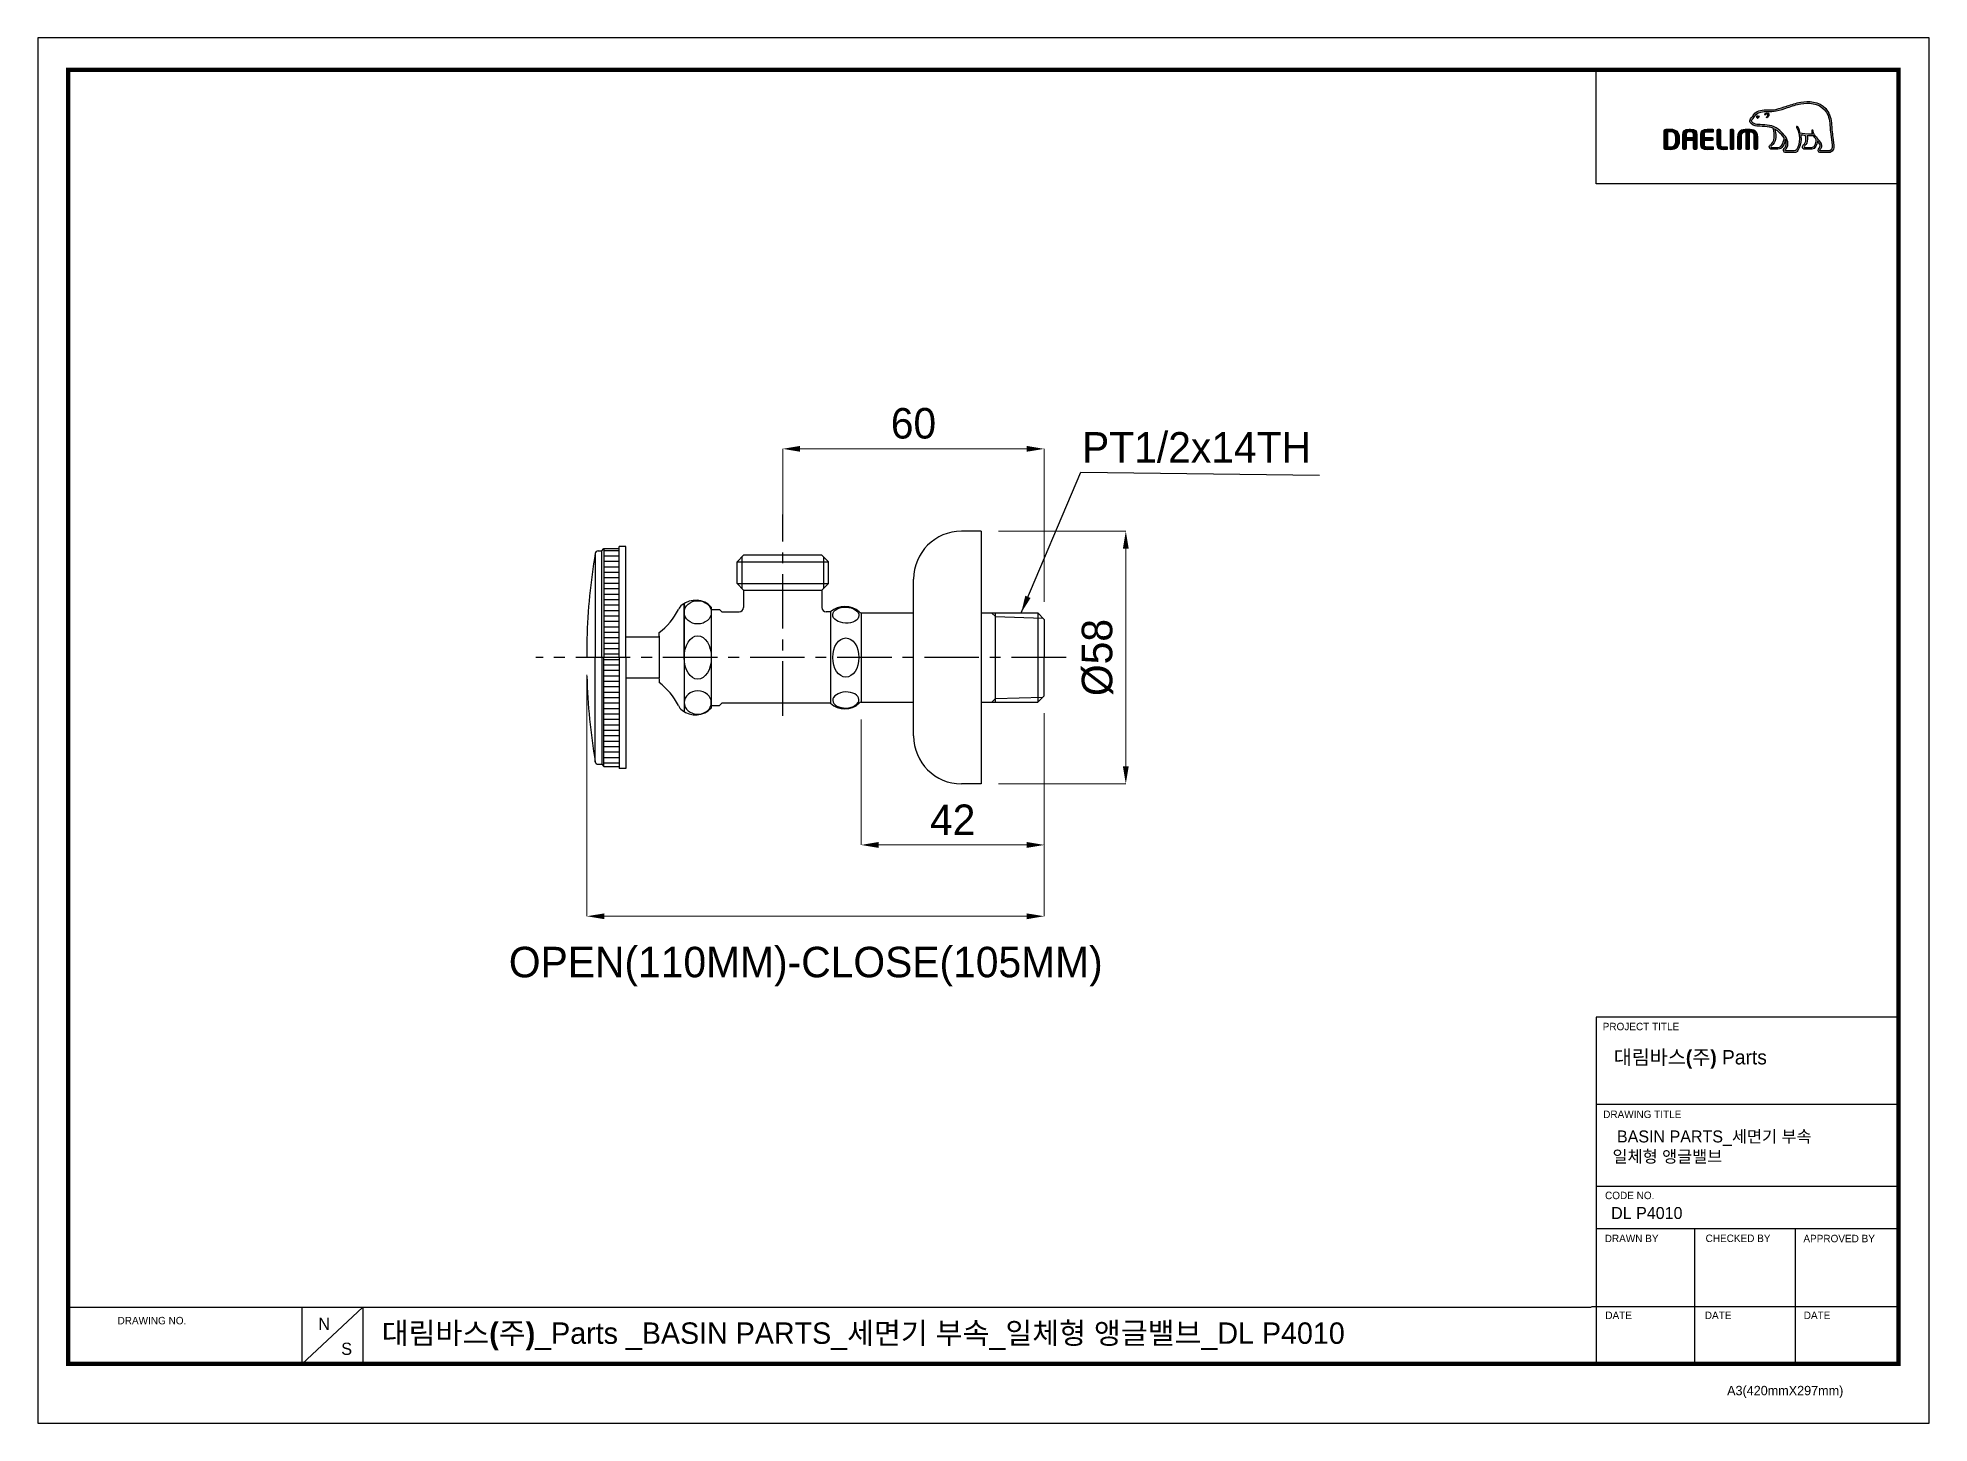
# Model space of a CAD drawing. Extents: x 0 to 434, y 0 to 318.
import ezdxf

# ---------------------------------------------------------------- set-up
doc = ezdxf.new("R2010")
doc.units = 0
doc.header["$LTSCALE"] = 10
doc.header["$MEASUREMENT"] = 0
doc.header["$PDMODE"] = 3
doc.header["$PDSIZE"] = -10
doc.linetypes.add('CENTER', pattern=[2, 1.25, -0.25, 0.25, -0.25])
doc.layers.get('0').update_dxf_attribs({"linetype": 'CONTINUOUS'})
doc.layers.get('DEFPOINTS').update_dxf_attribs({"linetype": 'CONTINUOUS'})
for name, color, linetype in [('DIM & TEXT', 4, 'CONTINUOUS'), ('DWG', 7, 'CONTINUOUS'), ('HIDDEN THIN', 40, 'CONTINUOUS'), ('레이어 1', 7, 'CONTINUOUS')]:
    doc.layers.add(name, color=color, linetype=linetype)
doc.styles.add('Daelim Dimension', font='')
doc.styles.get('Daelim Dimension').set_extended_font_data('나눔고딕')
doc.dimstyles.new('A3', dxfattribs={"dimtxt": 3, "dimasz": 4, "dimexe": 1.25, "dimexo": 0.3, "dimtad": 1, "dimdec": 4, "dimdsep": 46, "dimcen": 0, "dimclrd": 5, "dimclre": 5, "dimclrt": 7, "dimadec": 4, "dimazin": 2, "dimtfac": 1, "dimtdec": 4, "dimtmove": 0, "dimatfit": 3, "dimfxl": 1.25, "dimarcsym": 0})
doc.dimstyles.new('DEFAULT', dxfattribs={"dimscale": 2, "dimtxt": 2, "dimasz": 2, "dimexe": 0, "dimexo": 2, "dimgap": 1, "dimtad": 1, "dimdec": 0, "dimzin": 9, "dimdsep": 46, "dimtxsty": 'Daelim Dimension', "dimcen": 0.5, "dimclrd": 5, "dimclre": 5, "dimclrt": 256, "dimadec": 1, "dimazin": 0, "dimtfac": 1, "dimtdec": 0, "dimtix": 1, "dimtmove": 0, "dimatfit": 3, "dimfxl": 1, "dimtolj": 1, "dimtzin": 1, "dimlwd": 9, "dimlwe": 9, "dimarcsym": 0})

msp = doc.modelspace()

# ---------------------------------------------------------------- texts
at = {"color": 5, "ltscale": 40, "style": 'Daelim Dimension'}
for s, height, p in [('PROJECT TITLE', 1.712674179, (359.0851803, 90.1978683)), ('DRAWING TITLE', 1.712674179, (359.1949863, 70.0406113)), ('CODE NO.', 1.71267418, (359.6244812, 51.4259567)), ('DRAWN BY', 1.71267418, (359.5573177, 41.5536957)), ('CHECKED BY', 1.71267418, (382.6974335, 41.5840683)), ('APPROVED BY', 1.712674179, (405.1396923, 41.5287476)), ('DRAWING NO.', 1.712674179, (18.2940636, 22.6881332)), ('DATE', 1.71267418, (359.6910896, 23.9016953)), ('DATE', 1.71267418, (382.5153103, 23.9016953)), ('DATE', 1.71267418, (405.2184486, 23.9016953)), ('A3(420mmX297mm)', 2.161580884, (387.6355019, 6.4060059))]:
    msp.add_text(s, height=height, dxfattribs=at).set_placement(p)
at = {"color": 7, "ltscale": 0.5, "insert": (265.8827934, 223.9451599), "char_height": 7, "attachment_point": 5, "style": 'Daelim Dimension'}
msp.add_mtext('\\A1;PT1/2x14TH', dxfattribs=at)
at = {"attachment_point": 1, "style": 'Daelim Dimension'}
for s, insert, char_height, width in [('{\\fPretendard Variable SemiBold|b0|i0|c129|p2;\\C7;대림바스(주)} Parts', (361.621479, 85.6457138), 3.296351361, 52.979825318), (' BASIN PARTS_세면기 부속\\P일체형 앵글밸브', (361.3379211, 67.1932983), 2.75184, 64.100668189), ('DL P4010', (361.0249767, 49.6202774), 2.75184, 46.310653312), ('N', (64.3527126, 24.1927872), 2.802749, 3.911540375), ('S', (69.6119022, 18.480072), 2.802749, 3.911540375)]:
    msp.add_mtext(s, dxfattribs=dict(at, insert=insert, char_height=char_height, width=width))
at = {"color": 2, "insert": (78.9222679, 23.1287689), "char_height": 4.914, "width": 290.670290777, "attachment_point": 1, "style": 'Daelim Dimension'}
msp.add_mtext('{\\fPretendard Variable SemiBold|b0|i0|c129|p2;대림바스(주)}_Parts _BASIN PARTS_세면기 부속_일체형 앵글밸브_DL P4010', dxfattribs=at)

# ---------------------------------------------------------------- blocks, each defined once
blk = doc.blocks.new('*D0')
at = {"color": 5, "lineweight": 9, "ltscale": 0.5, "transparency": 16777216}
for p, q in [((220.46, 204.75), (249.65, 204.75)), ((249.65, 200.75), (249.65, 150.75)), ((220.46, 146.75), (249.65, 146.75))]:
    blk.add_line(p, q, dxfattribs=at)
at = {"color": 5, "ltscale": 0.5, "transparency": 16777216}
for points in [[(248.99, 200.75), (250.32, 200.75), (249.65, 204.75)], [(248.99, 150.75), (250.32, 150.75), (249.65, 146.75)]]:
    blk.add_solid(points, dxfattribs=at)
at = {"layer": 'DEFPOINTS', "color": 0, "ltscale": 0.5, "transparency": 16777216}
for p in [(216.46, 204.75), (216.46, 146.75), (249.65, 146.75)]:
    blk.add_point(p, dxfattribs=at)
at = {"color": 7, "ltscale": 0.5, "transparency": 16777216, "insert": (243.18, 175.75), "char_height": 7, "attachment_point": 5, "rotation": 90, "style": 'Daelim Dimension'}
blk.add_mtext('\\A1;%%C58', dxfattribs=at)
blk = doc.blocks.new('*D1')
at = {"color": 5, "lineweight": 9, "ltscale": 0.5, "transparency": 16777216}
for p, q in [((170.93, 203.25), (170.93, 223.65)), ((226.93, 223.65), (174.93, 223.65)), ((230.93, 188.5), (230.93, 223.65))]:
    blk.add_line(p, q, dxfattribs=at)
at = {"color": 5, "ltscale": 0.5, "transparency": 16777216}
for points in [[(174.93, 224.32), (174.93, 222.99), (170.93, 223.65)], [(226.93, 224.32), (226.93, 222.99), (230.93, 223.65)]]:
    blk.add_solid(points, dxfattribs=at)
at = {"layer": 'DEFPOINTS', "color": 0, "ltscale": 0.5, "transparency": 16777216}
for p in [(170.93, 223.65), (170.93, 199.25), (230.93, 184.5)]:
    blk.add_point(p, dxfattribs=at)
at = {"color": 7, "ltscale": 0.5, "transparency": 16777216, "insert": (200.93, 229.47), "char_height": 7, "attachment_point": 5, "style": 'Daelim Dimension'}
blk.add_mtext('\\A1;60', dxfattribs=at)
blk = doc.blocks.new('*D2')
at = {"color": 5, "lineweight": 9, "ltscale": 0.5, "transparency": 16777216}
for p, q in [((188.93, 161.5), (188.93, 132.73)), ((230.93, 163), (230.93, 132.73)), ((226.93, 132.73), (192.93, 132.73))]:
    blk.add_line(p, q, dxfattribs=at)
at = {"color": 5, "ltscale": 0.5, "transparency": 16777216}
for points in [[(192.93, 133.4), (192.93, 132.06), (188.93, 132.73)], [(226.93, 133.4), (226.93, 132.06), (230.93, 132.73)]]:
    blk.add_solid(points, dxfattribs=at)
at = {"layer": 'DEFPOINTS', "color": 0, "ltscale": 0.5, "transparency": 16777216}
for p in [(188.93, 165.5), (230.93, 167), (188.93, 132.73)]:
    blk.add_point(p, dxfattribs=at)
at = {"color": 7, "ltscale": 0.5, "transparency": 16777216, "insert": (209.93, 138.51), "char_height": 7, "attachment_point": 5, "style": 'Daelim Dimension'}
blk.add_mtext('\\A1;42', dxfattribs=at)
blk = doc.blocks.new('*D3')
at = {"color": 5, "lineweight": 9, "ltscale": 0.5, "transparency": 16777216}
for p, q in [((125.98, 171.75), (125.98, 116.36)), ((230.93, 162.67), (230.93, 116.36)), ((226.93, 116.36), (129.98, 116.36))]:
    blk.add_line(p, q, dxfattribs=at)
at = {"color": 5, "ltscale": 0.5, "transparency": 16777216}
for points in [[(129.98, 117.02), (129.98, 115.69), (125.98, 116.36)], [(226.93, 117.02), (226.93, 115.69), (230.93, 116.36)]]:
    blk.add_solid(points, dxfattribs=at)
at = {"layer": 'DEFPOINTS', "color": 0, "ltscale": 0.5, "transparency": 16777216}
for p in [(125.98, 175.75), (230.93, 166.67), (125.98, 116.36)]:
    blk.add_point(p, dxfattribs=at)
at = {"color": 2, "ltscale": 0.5, "transparency": 16777216, "insert": (176.22, 104.8), "char_height": 7, "attachment_point": 5, "style": 'Daelim Dimension'}
blk.add_mtext('\\A1;OPEN(110MM)-CLOSE(105MM)', dxfattribs=at)

# ---------------------------------------------------------------- dimensions: what is measured, and where the dimension line sits
at = {"color": 5, "ltscale": 0.5}
for base, p1, p2, picture, middle in [((170.9325371, 223.6546936), (230.9325371, 184.4955139), (170.9325371, 199.2455139), '*D1', (200.9325371, 229.4651371)), ((188.9325371, 132.7315826), (230.9325371, 166.9955139), (188.9325371, 165.4955139), '*D2', (209.9325371, 138.5069761))]:
    dim = msp.add_linear_dim(base=base, p1=p1, p2=p2, dimstyle='DEFAULT', override={"dimtxt": 3.5, "dimdec": 6, "dimclrd": 5, "dimclre": 5, "dimclrt": 7}, dxfattribs=at)
    dim.commit()
    dim.dimension.update_dxf_attribs({"geometry": picture, "text_midpoint": middle})
dim = msp.add_linear_dim(base=(249.652874, 146.7455139), p1=(216.4627075, 204.7455139), p2=(216.4627075, 146.7455139), angle=90, text='%%C<>', dimstyle='DEFAULT', override={"dimtxt": 3.5, "dimclrd": 5, "dimclre": 5, "dimclrt": 7}, dxfattribs=at)
dim.commit()
dim.dimension.update_dxf_attribs({"geometry": '*D0', "text_midpoint": (243.1814863, 175.7455139)})
dim = msp.add_linear_dim(base=(125.9780483, 116.3569717), p1=(230.9325371, 166.6749954), p2=(125.9780483, 175.7455139), text='OPEN(110MM)-CLOSE(105MM)', dimstyle='DEFAULT', override={"dimtxt": 3.5, "dimclrd": 5, "dimclre": 5, "dimclrt": 2, "dimtmove": 2}, dxfattribs=at)
dim.commit()
dim.dimension.update_dxf_attribs({"geometry": '*D3', "text_midpoint": (176.2186985, 104.7977676), "dimtype": 128})

# ---------------------------------------------------------------- hatches: boundary and pattern name
at = {"layer": '레이어 1'}
h = msp.add_hatch(color=5, dxfattribs=at)
h.dxf.hatch_style = 1
edge = h.paths.add_edge_path(flags=16)
edge.add_spline(control_points=[(411.4756678, 292.2519059), (411.2864674, 292.0424578), (411.0487015, 292.0405797), (411.0384116, 292.0405797), (411.0384116, 292.0405797), (409.1337782, 292.0405797), (409.1337782, 292.0405797), (409.0637986, 292.0405797), (409.0103277, 292.0581285), (408.9757015, 292.0923137), (408.9467977, 292.1206239), (408.9327571, 292.1636847), (408.9327571, 292.2170412), (408.9327571, 292.3244489), (409.0111637, 292.4232024), (409.0944623, 292.5280372), (409.1716874, 292.6272565), (409.2450511, 292.7213298), (409.2861211, 292.8369336), (409.3903717, 293.1175122), (409.3797192, 293.416823), (409.2552303, 293.6805551), (409.030333, 294.1577132), (408.6966499, 294.532598), (408.3732396, 294.8948547), (408.3732396, 294.8948547), (408.2637151, 295.0151348), (408.2637151, 295.016303), (407.8433091, 295.4847878), (407.4088569, 295.9694433), (407.3745819, 296.6265443), (407.3667409, 296.7566582), (407.3066008, 296.8352862), (407.2229414, 296.8317741), (407.2229414, 296.8317741), (407.0997219, 296.7725808), (407.097042, 296.7725808), (407.0636928, 296.7358264), (407.0450885, 296.6810842), (407.0450885, 296.6181192), (407.0450885, 296.6181192), (407.046144, 296.5959017), (407.046144, 296.5956574), (407.0629923, 296.358132), (407.1196241, 296.1250615), (407.2191965, 295.8831002), (407.2191965, 295.8831002), (407.2289157, 295.8587487), (407.2289157, 295.8587487), (407.2289157, 295.8587487), (407.2031594, 295.8578211), (407.2031594, 295.8578211), (405.9804367, 295.8093739), (404.7817123, 296.040108), (404.429173, 296.1250615), (404.2117655, 296.9998029), (403.8591211, 297.5796847), (403.8439048, 297.6042537), (403.8165242, 297.6496508), (403.7727628, 297.6845309), (403.7306392, 297.6967009), (403.7306392, 297.6967009), (403.6276674, 297.6812517), (403.6150393, 297.679614), (403.6063813, 297.6667415), (403.588361, 297.6424091), (403.5485775, 297.5890412), (403.5485775, 297.5890412), (403.543674, 297.5462247), (403.543674, 297.5462247), (403.543674, 297.5462247), (403.5761853, 297.4310943), (403.5761853, 297.4310943), (403.6028693, 297.3849872), (404.2307229, 296.2851195), (404.2307229, 294.8283853), (404.2307229, 293.9297772), (403.9946024, 293.0819565), (403.5289215, 292.308763), (403.4176467, 292.1232007), (403.2710376, 292.0405797), (403.0529449, 292.0405797), (403.0529449, 292.0405797), (401.1754421, 292.0405797), (401.1754421, 292.0405797), (401.1132006, 292.0405797), (400.9833234, 292.0843505), (400.9833234, 292.2200837), (400.9833234, 292.2949667), (401.0527074, 292.4178236), (401.1683207, 292.5472275), (401.9507276, 293.4184568), (401.4993316, 294.7792547), (400.7489664, 295.6757556), (400.0242126, 296.5404342), (398.8413955, 297.6286014), (397.3226507, 297.8988882), (396.7844192, 297.9929501), (395.8999739, 298.0453636), (395.185634, 298.0877411), (395.185634, 298.0877411), (394.4635905, 298.1305576), (394.4635905, 298.1305576), (394.0930309, 298.1588754), (393.4806188, 298.3867961), (393.2942261, 298.7397039), (393.2154817, 298.885958), (393.2243745, 299.0343154), (393.3231185, 299.2049095), (393.3852589, 299.3078661), (393.470556, 299.3963316), (393.577853, 299.5039836), (393.6964897, 299.6240271), (393.8185335, 299.7482888), (393.9135536, 299.9120993), (393.9135536, 299.9120993), (393.9408063, 299.9633409), (393.9408063, 299.9633409), (394.3034104, 300.6569597), (395.0503742, 301.023198), (396.161826, 301.0526763), (396.161826, 301.0526763), (396.7886394, 301.0596966), (396.7886394, 301.0596966), (397.476866, 301.0632048), (398.2577784, 301.0671864), (398.8994264, 301.2052597), (399.8006151, 301.3990181), (400.7047241, 301.7079183), (401.5025974, 301.9798351), (401.5025974, 301.9798351), (401.5281056, 301.9882564), (401.5281056, 301.9882564), (402.5149406, 302.3257073), (403.5354741, 302.6746373), (404.5787005, 302.8445175), (406.2482745, 303.1208854), (408.5410145, 303.1117617), (409.983479, 301.492389), (410.6501943, 300.7426232), (411.0608773, 299.7115497), (411.2022221, 298.4270473), (411.2022221, 298.4270473), (411.196849, 298.4312618), (411.1919188, 298.4357015), (411.2033826, 298.4102162), (411.2141592, 298.2660426), (411.273595, 297.4488722), (411.2906781, 297.055969), (411.308706, 296.6497239), (411.4114278, 295.8959574), (411.4114278, 295.8959574), (411.7025425, 293.3751746), (411.7025425, 293.3751746), (411.7025425, 293.3751746), (411.7198603, 293.0688397), (411.7198603, 293.0688397), (411.7198603, 292.7070526), (411.637957, 292.4320894), (411.4756678, 292.2519059)], knot_values=[0, 0, 0, 0, 1, 1, 1, 2, 2, 2, 3, 3, 3, 4, 4, 4, 5, 5, 5, 6, 6, 6, 7, 7, 7, 8, 8, 8, 9, 9, 9, 10, 10, 10, 11, 11, 11, 12, 12, 12, 13, 13, 13, 14, 14, 14, 15, 15, 15, 16, 16, 16, 17, 17, 17, 18, 18, 18, 19, 19, 19, 20, 20, 20, 21, 21, 21, 22, 22, 22, 23, 23, 23, 24, 24, 24, 25, 25, 25, 26, 26, 26, 27, 27, 27, 28, 28, 28, 29, 29, 29, 30, 30, 30, 31, 31, 31, 32, 32, 32, 33, 33, 33, 34, 34, 34, 35, 35, 35, 36, 36, 36, 37, 37, 37, 38, 38, 38, 39, 39, 39, 40, 40, 40, 41, 41, 41, 42, 42, 42, 43, 43, 43, 44, 44, 44, 45, 45, 45, 46, 46, 46, 47, 47, 47, 48, 48, 48, 49, 49, 49, 50, 50, 50, 51, 51, 51, 52, 52, 52, 53, 53, 53, 53], degree=3, periodic=0)
edge = h.paths.add_edge_path(flags=16)
edge.add_spline(control_points=[(407.0727039, 292.79669), (407.0727039, 292.79669), (405.5189703, 292.79669), (405.5189703, 292.79669), (405.4040708, 292.79669), (405.3132747, 292.8884195), (405.3132747, 293.0054357), (405.3132747, 293.0870986), (405.38418, 293.190998), (405.4512316, 293.2623767), (405.7672685, 293.5649552), (406.0905491, 293.9814922), (406.0905491, 294.7722306), (406.0905491, 294.7722306), (406.0705399, 295.131441), (406.0705399, 295.1328344), (406.0705399, 295.1328344), (406.0134366, 295.4822301), (406.0134366, 295.4822301), (406.0134366, 295.4822301), (406.0094569, 295.5042338), (406.0094569, 295.5042338), (406.0094569, 295.5042338), (406.0323883, 295.5025847), (406.0323883, 295.5025847), (406.3221078, 295.4817643), (406.8858455, 295.4503964), (407.4240751, 295.4759084), (407.5607359, 295.2585124), (407.7809473, 294.9788691), (408.1024814, 294.6063129), (408.0877288, 294.4209682), (407.9342235, 292.79669), (407.0727039, 292.79669)], knot_values=[0, 0, 0, 0, 1, 1, 1, 2, 2, 2, 3, 3, 3, 4, 4, 4, 5, 5, 5, 6, 6, 6, 7, 7, 7, 8, 8, 8, 9, 9, 9, 10, 10, 10, 11, 11, 11, 11], degree=3, periodic=0)
edge = h.paths.add_edge_path(flags=16)
edge.add_spline(control_points=[(399.2764242, 292.79669), (399.2764242, 292.79669), (397.912601, 292.79669), (397.912601, 292.79669), (397.8103373, 292.79669), (397.7003432, 292.8809373), (397.7003432, 293.0054357), (397.7003432, 293.0810021), (397.7637587, 293.1746212), (397.8793701, 293.2675302), (398.2245341, 293.5424895), (398.7475569, 293.9585722), (398.8041926, 295.1073491), (398.8041926, 295.1073491), (398.8120222, 295.420689), (398.8120222, 295.420689), (398.8120222, 295.9093032), (398.7000545, 296.4992401), (398.5938207, 297.0264754), (398.5938207, 297.0264754), (398.5764895, 297.0802938), (398.5764895, 297.0802938), (398.5764895, 297.0802938), (398.6211918, 297.045429), (398.6211918, 297.045429), (398.8245415, 296.9202359), (399.9384517, 296.1653127), (400.7289592, 295.0499919), (400.663427, 294.5220695), (400.3657634, 292.79669), (399.2764242, 292.79669)], knot_values=[0, 0, 0, 0, 1, 1, 1, 2, 2, 2, 3, 3, 3, 4, 4, 4, 5, 5, 5, 6, 6, 6, 7, 7, 7, 8, 8, 8, 9, 9, 9, 10, 10, 10, 10], degree=3, periodic=0)
edge = h.paths.add_edge_path()
edge.add_spline(control_points=[(412.0874996, 293.4133071), (412.0870186, 293.416823), (411.7977859, 295.9483786), (411.7977859, 295.9483786), (411.690716, 296.7049433), (411.6752726, 297.1083864), (411.661356, 297.4659514), (411.661356, 297.4659514), (411.589756, 298.4654317), (411.589756, 298.4661342), (411.4374112, 299.8341699), (410.9946617, 300.9391836), (410.2731889, 301.7472304), (408.7146587, 303.4983661), (406.2817402, 303.516854), (404.51447, 303.2254988), (403.4306356, 303.0462391), (402.3946585, 302.6926403), (401.393071, 302.3500511), (401.393071, 302.3500511), (401.3607888, 302.3385912), (401.3607888, 302.3385912), (400.5777864, 302.0715836), (399.689222, 301.767585), (398.817296, 301.5818013), (398.218222, 301.453787), (397.4679752, 301.4479348), (396.8052415, 301.444419), (396.8052415, 301.444419), (396.1493086, 301.4364672), (396.1493086, 301.4364672), (394.8889133, 301.4053398), (394.0304247, 300.9688948), (393.5968066, 300.139791), (393.5968066, 300.139791), (393.577267, 300.1040024), (393.577267, 300.1040024), (393.505541, 299.9783206), (393.3991811, 299.8716115), (393.3039377, 299.7761295), (393.1989808, 299.6703556), (393.0806915, 299.5517208), (392.9903611, 299.3982098), (392.8996719, 299.2444506), (392.8539313, 299.0886072), (392.8539313, 298.9355657), (392.8539313, 298.8068566), (392.8862174, 298.6804877), (392.9510529, 298.5597418), (393.2189919, 298.0537926), (393.9832812, 297.7807153), (394.439365, 297.748183), (394.439365, 297.748183), (395.1107471, 297.7060536), (395.1267804, 297.7046526), (395.7980538, 297.6667415), (396.7173677, 297.6136218), (397.2540855, 297.518846), (397.5679045, 297.4633823), (397.9245343, 297.3508287), (398.2530867, 297.1961381), (398.2764915, 297.1109555), (398.447078, 296.3525127), (398.447078, 295.4202156), (398.447078, 295.4202156), (398.4398306, 295.1244131), (398.4398306, 295.1244131), (398.3903374, 294.1413325), (397.961743, 293.7978042), (397.6476949, 293.5464673), (397.6158631, 293.5214248), (397.3359889, 293.289053), (397.3158595, 293.0094059), (397.3015918, 292.8512147), (397.3468648, 292.7070526), (397.4429347, 292.6033936), (397.5470632, 292.4910652), (397.7053804, 292.4342081), (397.912601, 292.4342081), (397.912601, 292.4342081), (399.2764242, 292.4342081), (399.2764242, 292.4342081), (400.297202, 292.4342081), (400.8021969, 293.5333582), (400.9558206, 294.563023), (400.9558206, 294.563023), (400.9589871, 294.7078761), (400.9589871, 294.7078761), (400.9589871, 294.7078761), (401.0011165, 294.635337), (401.0011165, 294.635337), (401.1320301, 294.3439932), (401.2107936, 293.9957732), (401.2107936, 293.7334573), (401.2107936, 293.3653409), (401.0968199, 293.0438011), (400.8803515, 292.8041837), (400.8257162, 292.7501134), (400.5527382, 292.4671985), (400.5527382, 292.1847417), (400.5527382, 292.1847417), (400.5551966, 292.1381689), (400.5551966, 292.1381689), (400.5939227, 291.8044629), (400.8639709, 291.655403), (401.1148363, 291.655403), (401.1148363, 291.655403), (403.0529449, 291.655403), (403.0529449, 291.655403), (403.4027892, 291.655403), (403.681606, 291.8129033), (403.8607436, 292.1100839), (404.3539463, 292.9289073), (404.6038632, 293.8181589), (404.6038632, 294.7523417), (404.6038632, 295.0439222), (404.5763661, 295.3551549), (404.5225439, 295.6780995), (404.5225439, 295.6780995), (404.5178637, 295.7038405), (404.5178637, 295.7038405), (404.5178637, 295.7038405), (404.543601, 295.6984541), (404.543601, 295.6984541), (404.7767897, 295.6532937), (405.1519208, 295.5882406), (405.6154925, 295.5381633), (405.6154925, 295.5381633), (405.6289662, 295.536518), (405.6289662, 295.536518), (405.6289662, 295.536518), (405.691328, 295.1812778), (405.691328, 295.1812778), (405.691328, 295.1812778), (405.7050059, 295.0970458), (405.7050059, 295.095641), (405.7050059, 295.095641), (405.7234996, 294.7813505), (405.7234996, 294.7813505), (405.7234996, 294.0271221), (405.3808951, 293.699043), (405.1967338, 293.5230702), (405.1941513, 293.5207224), (404.9372142, 293.2595747), (404.9093659, 293.0278976), (404.9093659, 293.0278976), (404.9004731, 292.956748), (404.9004731, 292.956748), (404.9004731, 292.8839722), (404.9191863, 292.7412264), (405.0464905, 292.6097038), (405.1585898, 292.4929281), (405.3321119, 292.4342081), (405.562848, 292.4342081), (405.562848, 292.4342081), (407.0727039, 292.4342081), (407.0727039, 292.4342081), (407.9896834, 292.4342081), (408.265704, 293.6000528), (408.3769749, 294.2534242), (408.3769749, 294.2534242), (408.3821361, 294.3208174), (408.3821361, 294.3208174), (408.3821361, 294.3208174), (408.4183981, 294.2714426), (408.4183981, 294.2714426), (408.6298388, 294.0013887), (408.8152866, 293.7011503), (408.9045538, 293.5143969), (408.9514741, 293.4172963), (408.9767513, 293.3094076), (408.9767513, 293.2012937), (408.9767513, 293.2012937), (408.9425871, 292.9827295), (408.9425871, 292.9827295), (408.9072528, 292.8640833), (408.8262828, 292.7547974), (408.7470727, 292.6490235), (408.6308734, 292.4980855), (408.511059, 292.3415358), (408.511059, 292.1515109), (408.511059, 292.1515109), (408.5223033, 292.046909), (408.5223033, 292.046909), (408.5775188, 291.7946406), (408.7819393, 291.655403), (409.0975048, 291.655403), (409.0975048, 291.655403), (411.0374782, 291.655403), (411.0374782, 291.655403), (411.080058, 291.655403), (411.4591707, 291.6647634), (411.7561242, 291.9860665), (411.9931781, 292.2427708), (412.10832, 292.5956785), (412.10832, 293.0641671), (412.10832, 293.0641671), (412.0877268, 293.4116732), (412.0874996, 293.4133071)], knot_values=[0, 0, 0, 0, 1, 1, 1, 2, 2, 2, 3, 3, 3, 4, 4, 4, 5, 5, 5, 6, 6, 6, 7, 7, 7, 8, 8, 8, 9, 9, 9, 10, 10, 10, 11, 11, 11, 12, 12, 12, 13, 13, 13, 14, 14, 14, 15, 15, 15, 16, 16, 16, 17, 17, 17, 18, 18, 18, 19, 19, 19, 20, 20, 20, 21, 21, 21, 22, 22, 22, 23, 23, 23, 24, 24, 24, 25, 25, 25, 26, 26, 26, 27, 27, 27, 28, 28, 28, 29, 29, 29, 30, 30, 30, 31, 31, 31, 32, 32, 32, 33, 33, 33, 34, 34, 34, 35, 35, 35, 36, 36, 36, 37, 37, 37, 38, 38, 38, 39, 39, 39, 40, 40, 40, 41, 41, 41, 42, 42, 42, 43, 43, 43, 44, 44, 44, 45, 45, 45, 46, 46, 46, 47, 47, 47, 48, 48, 48, 49, 49, 49, 50, 50, 50, 51, 51, 51, 52, 52, 52, 53, 53, 53, 54, 54, 54, 55, 55, 55, 56, 56, 56, 57, 57, 57, 58, 58, 58, 59, 59, 59, 60, 60, 60, 61, 61, 61, 62, 62, 62, 63, 63, 63, 64, 64, 64, 65, 65, 65, 66, 66, 66, 66], degree=3, periodic=0)
edge = h.paths.add_edge_path(flags=0)
edge.add_spline(control_points=[(394.4063689, 299.9603099), (394.4063689, 299.9603099), (394.6885928, 300.0878432), (395.0382137, 299.9530529), (395.0382137, 299.9530529), (395.0815017, 299.9345688), (395.0251065, 299.8547651), (394.8548617, 299.6259015), (394.6870715, 299.5765151), (394.6870715, 299.5765151), (394.6870715, 299.5765151), (394.5655087, 299.5336986), (394.4971783, 299.6165449), (394.3591051, 299.7784734), (394.3548982, 299.8727796), (394.3548982, 299.8727796), (394.3548982, 299.8727796), (394.3406172, 299.9427534), (394.4063689, 299.9603099)], knot_values=[0, 0, 0, 0, 1, 1, 1, 2, 2, 2, 3, 3, 3, 4, 4, 4, 5, 5, 5, 6, 6, 6, 6], degree=3, periodic=0)
edge = h.paths.add_edge_path(flags=0)
edge.add_spline(control_points=[(396.2687718, 300.4793453), (396.226526, 300.4332458), (396.2232544, 300.3564846), (396.2687718, 300.3160082), (396.312304, 300.2766923), (396.3877616, 300.2869879), (396.4298871, 300.3333165), (396.4523528, 300.3564846), (396.6840299, 300.6314553), (396.8838771, 300.4908167), (396.956882, 300.4383879), (396.9870742, 300.3639744), (396.9763147, 300.2678053), (396.9592297, 300.1135918), (396.8254911, 299.938539), (396.7320038, 299.8786356), (396.6797009, 299.8468057), (396.6451855, 299.7784734), (396.6699874, 299.7232426), (396.6945603, 299.6682599), (396.7645303, 299.6518639), (396.8206888, 299.678086), (396.9880056, 299.7581188), (397.1989807, 300.0253592), (397.2278788, 300.2745812), (397.2470614, 300.4482178), (397.169134, 300.5900322), (397.030364, 300.6857356), (396.7320038, 300.8975238), (396.3938466, 300.6141432), (396.2687718, 300.4793453)], knot_values=[0, 0, 0, 0, 1, 1, 1, 2, 2, 2, 3, 3, 3, 4, 4, 4, 5, 5, 5, 6, 6, 6, 7, 7, 7, 8, 8, 8, 9, 9, 9, 10, 10, 10, 10], degree=3, periodic=0)
edge = h.paths.add_edge_path(flags=0)
edge.add_spline(control_points=[(396.230624, 300.2727107), (396.230624, 300.2727107), (396.230624, 300.2727107), (396.230624, 300.2727107), (396.230624, 300.2727107), (396.230624, 300.2727107), (396.230624, 300.2727107)], knot_values=[0, 0, 0, 0, 1, 1, 1, 2, 2, 2, 2], degree=3, periodic=0)
h = msp.add_hatch(color=5, dxfattribs=at)
h.dxf.hatch_style = 2
edge = h.paths.add_edge_path()
edge.add_spline(control_points=[(394.4063689, 299.9603099), (394.4063689, 299.9603099), (394.6885928, 300.0878432), (395.0382137, 299.9530529), (395.0382137, 299.9530529), (395.0815017, 299.9345688), (395.0251065, 299.8547651), (394.8548617, 299.6259015), (394.6870715, 299.5765151), (394.6870715, 299.5765151), (394.6870715, 299.5765151), (394.5655087, 299.5336986), (394.4971783, 299.6165449), (394.3591051, 299.7784734), (394.3548982, 299.8727796), (394.3548982, 299.8727796), (394.3548982, 299.8727796), (394.3406172, 299.9427534), (394.4063689, 299.9603099)], knot_values=[0, 0, 0, 0, 1, 1, 1, 2, 2, 2, 3, 3, 3, 4, 4, 4, 5, 5, 5, 6, 6, 6, 6], degree=3, periodic=0)
h = msp.add_hatch(color=5, dxfattribs=at)
h.dxf.hatch_style = 2
edge = h.paths.add_edge_path()
edge.add_spline(control_points=[(396.2687718, 300.4793453), (396.226526, 300.4332458), (396.2232544, 300.3564846), (396.2687718, 300.3160082), (396.312304, 300.2766923), (396.3877616, 300.2869879), (396.4298871, 300.3333165), (396.4523528, 300.3564846), (396.6840299, 300.6314553), (396.8838771, 300.4908167), (396.956882, 300.4383879), (396.9870742, 300.3639744), (396.9763147, 300.2678053), (396.9592297, 300.1135918), (396.8254911, 299.938539), (396.7320038, 299.8786356), (396.6797009, 299.8468057), (396.6451855, 299.7784734), (396.6699874, 299.7232426), (396.6945603, 299.6682599), (396.7645303, 299.6518639), (396.8206888, 299.678086), (396.9880056, 299.7581188), (397.1989807, 300.0253592), (397.2278788, 300.2745812), (397.2470614, 300.4482178), (397.169134, 300.5900322), (397.030364, 300.6857356), (396.7320038, 300.8975238), (396.3938466, 300.6141432), (396.2687718, 300.4793453)], knot_values=[0, 0, 0, 0, 1, 1, 1, 2, 2, 2, 3, 3, 3, 4, 4, 4, 5, 5, 5, 6, 6, 6, 7, 7, 7, 8, 8, 8, 9, 9, 9, 10, 10, 10, 10], degree=3, periodic=0)
h = msp.add_hatch(color=5, dxfattribs=at)
h.dxf.hatch_style = 2
edge = h.paths.add_edge_path()
edge.add_spline(control_points=[(375.8962088, 294.2768175), (375.8962088, 293.3917843), (375.4924182, 292.9611953), (374.6613217, 292.9611953), (374.6613217, 292.9611953), (374.0927186, 292.9717238), (373.9445311, 292.9742968), (373.9445311, 292.9742968), (373.9445311, 296.3677367), (373.9445311, 296.3677367), (374.2390376, 296.3969783), (374.657573, 296.4018914), (374.6617321, 296.4018914), (375.5153535, 296.4018914), (375.8962088, 295.9963563), (375.8962088, 295.0874411), (375.8962088, 295.0874411), (375.8962088, 294.2768175), (375.8962088, 294.2768175)], knot_values=[0, 0, 0, 0, 1, 1, 1, 2, 2, 2, 3, 3, 3, 4, 4, 4, 5, 5, 5, 6, 6, 6, 6], degree=3, periodic=0)
edge = h.paths.add_edge_path()
edge.add_spline(control_points=[(374.6613217, 297.0393517), (374.1999641, 297.0393517), (373.6014647, 297.0110338), (373.4051982, 296.9794483), (373.2824578, 296.9588493), (373.2037649, 296.8671161), (373.2037649, 296.7458968), (373.2037649, 296.7458968), (373.2037649, 292.6176747), (373.2037649, 292.6176747), (373.2037649, 292.4905995), (373.2832098, 292.4011987), (373.4111649, 292.3834208), (373.5967921, 292.3525377), (374.1933485, 292.3244489), (374.6613217, 292.3244489), (375.9495633, 292.3244489), (376.6301932, 292.9998088), (376.6301932, 294.2768175), (376.6301932, 294.2768175), (376.6301932, 295.0874411), (376.6301932, 295.0874411), (376.6301932, 296.364446), (375.9495633, 297.0393517), (374.6613217, 297.0393517)], knot_values=[0, 0, 0, 0, 1, 1, 1, 2, 2, 2, 3, 3, 3, 4, 4, 4, 5, 5, 5, 6, 6, 6, 7, 7, 7, 8, 8, 8, 8], degree=3, periodic=0)
h = msp.add_hatch(color=5, dxfattribs=at)
h.dxf.hatch_style = 2
edge = h.paths.add_edge_path()
edge.add_spline(control_points=[(379.9525999, 295.0923694), (379.9525999, 295.0923694), (378.2155124, 295.0923694), (378.2155124, 295.0923694), (378.2155124, 295.1569377), (378.2155124, 295.7117961), (378.2155124, 295.7117961), (378.2155124, 296.2909831), (378.387685, 296.3892594), (378.9042181, 296.3892594), (378.9042181, 296.3892594), (379.2644172, 296.3892594), (379.2644172, 296.3892594), (379.7806564, 296.3892594), (379.9525999, 296.2909831), (379.9525999, 295.7117961), (379.9525999, 295.7117961), (379.9525999, 295.1569377), (379.9525999, 295.0923694)], knot_values=[0, 0, 0, 0, 1, 1, 1, 2, 2, 2, 3, 3, 3, 4, 4, 4, 5, 5, 5, 6, 6, 6, 6], degree=3, periodic=0)
edge = h.paths.add_edge_path()
edge.add_spline(control_points=[(379.2644172, 297.0393517), (379.2644172, 297.0393517), (378.9042181, 297.0393517), (378.9042181, 297.0393517), (377.9201928, 297.0393517), (377.481465, 296.6300526), (377.481465, 295.7117961), (377.481465, 295.7117961), (377.481465, 292.5703879), (377.481465, 292.5703879), (377.481465, 292.4599339), (377.571217, 292.3663415), (377.6771588, 292.3663415), (377.6771588, 292.3663415), (378.0208111, 292.3663415), (378.0208111, 292.3663415), (378.1426144, 292.3663415), (378.2155124, 292.4697715), (378.2155124, 292.5703879), (378.2155124, 292.5703879), (378.2155124, 294.3755787), (378.2155124, 294.4460145), (378.2155124, 294.4460145), (379.9525999, 294.4460145), (379.9525999, 294.4460145), (379.9525999, 294.3755787), (379.9525999, 292.5703879), (379.9525999, 292.5703879), (379.9525999, 292.4578419), (380.0413461, 292.3663415), (380.1506892, 292.3663415), (380.1506892, 292.3663415), (380.4901252, 292.3663415), (380.4901252, 292.3663415), (380.6091265, 292.3663415), (380.689207, 292.4718825), (380.689207, 292.5703879), (380.689207, 292.5703879), (380.689207, 295.7117961), (380.689207, 295.7117961), (380.689207, 296.6300526), (380.2496203, 297.0393517), (379.2644172, 297.0393517)], knot_values=[0, 0, 0, 0, 1, 1, 1, 2, 2, 2, 3, 3, 3, 4, 4, 4, 5, 5, 5, 6, 6, 6, 7, 7, 7, 8, 8, 8, 9, 9, 9, 10, 10, 10, 11, 11, 11, 12, 12, 12, 13, 13, 13, 14, 14, 14, 14], degree=3, periodic=0)
h = msp.add_hatch(color=5, dxfattribs=at)
h.dxf.hatch_style = 2
edge = h.paths.add_edge_path()
edge.add_spline(control_points=[(381.6227466, 295.838856), (381.6227466, 295.838856), (381.6227466, 293.5263303), (381.6227466, 293.5263303), (381.6227466, 292.7173597), (382.0848124, 292.3244489), (383.035605, 292.3244489), (383.4553028, 292.3244489), (384.0265323, 292.3321601), (384.254934, 292.3534691), (384.2516529, 292.3534691), (384.365682, 292.364471), (384.365682, 292.364471), (384.365682, 292.364471), (384.3986781, 292.3677387), (384.3986781, 292.3677387), (384.3986781, 292.3677387), (384.3986781, 292.9864745), (384.3986781, 292.9864745), (384.3986781, 292.9864745), (383.0408196, 292.9864745), (383.0408196, 292.9864745), (382.3605314, 292.9864745), (382.3605314, 293.1783623), (382.3605314, 293.5263303), (382.3605314, 293.5263303), (382.3605314, 294.3833014), (382.3605314, 294.4502327), (382.4304403, 294.4502327), (384.185779, 294.4502327), (384.185779, 294.4502327), (384.3007415, 294.4502327), (384.3943987, 294.5414888), (384.3943987, 294.6538134), (384.3943987, 294.6538134), (384.3943987, 294.8831542), (384.3943987, 294.8831542), (384.3943987, 294.9961736), (384.3007415, 295.0876778), (384.185779, 295.0876778), (384.185779, 295.0876778), (382.4304403, 295.0876778), (382.3605314, 295.0876778), (382.3605314, 295.1541357), (382.3605314, 295.838856), (382.3605314, 295.838856), (382.3605314, 296.1863735), (382.3605314, 296.3777956), (383.0408196, 296.3777956), (383.0408196, 296.3777956), (384.3981494, 296.3724092), (384.3981494, 296.3724092), (384.3981494, 296.3724092), (384.3981494, 296.9874038), (384.3981494, 296.9874038), (384.3981494, 296.9874038), (384.2541705, 297.0028454), (384.2541705, 297.0028454), (383.9871038, 297.0269488), (383.3748138, 297.0393517), (383.035605, 297.0393517), (382.0848124, 297.0393517), (381.6227466, 296.6469142), (381.6227466, 295.838856)], knot_values=[0, 0, 0, 0, 1, 1, 1, 2, 2, 2, 3, 3, 3, 4, 4, 4, 5, 5, 5, 6, 6, 6, 7, 7, 7, 8, 8, 8, 9, 9, 9, 10, 10, 10, 11, 11, 11, 12, 12, 12, 13, 13, 13, 14, 14, 14, 15, 15, 15, 16, 16, 16, 17, 17, 17, 18, 18, 18, 19, 19, 19, 20, 20, 20, 21, 21, 21, 21], degree=3, periodic=0)
h = msp.add_hatch(color=5, dxfattribs=at)
h.dxf.hatch_style = 2
edge = h.paths.add_edge_path()
edge.add_spline(control_points=[(385.5775116, 296.9974514), (385.4639025, 296.9974514), (385.3676112, 296.9036147), (385.3676112, 296.7922368), (385.3676112, 296.7922368), (385.3676112, 293.5263303), (385.3676112, 293.5263303), (385.3676112, 292.4613502), (386.0944551, 292.3244489), (386.7272199, 292.3244489), (387.1915036, 292.3244489), (387.3106214, 292.3441164), (387.4480953, 292.367044), (387.4480953, 292.367044), (387.528256, 292.3796721), (387.528256, 292.3796721), (387.5270802, 292.3792025), (387.6343753, 292.3925407), (387.6343753, 292.3925407), (387.6343753, 292.3925407), (387.666209, 292.396759), (387.666209, 292.396759), (387.666209, 292.396759), (387.666209, 292.9864745), (387.666209, 292.9864745), (387.666209, 292.9864745), (386.7342421, 292.9864745), (386.7342421, 292.9864745), (386.1038098, 292.9864745), (386.1038098, 293.2244618), (386.1038098, 293.4554288), (386.1038098, 293.4554288), (386.1038098, 296.7922368), (386.1038098, 296.7922368), (386.1038098, 296.9036147), (386.0083297, 296.9974514), (385.8950698, 296.9974514), (385.8950698, 296.9974514), (385.5775116, 296.9974514), (385.5775116, 296.9974514)], knot_values=[0, 0, 0, 0, 1, 1, 1, 2, 2, 2, 3, 3, 3, 4, 4, 4, 5, 5, 5, 6, 6, 6, 7, 7, 7, 8, 8, 8, 9, 9, 9, 10, 10, 10, 11, 11, 11, 12, 12, 12, 13, 13, 13, 13], degree=3, periodic=0)
h = msp.add_hatch(color=5, dxfattribs=at)
h.dxf.hatch_style = 2
edge = h.paths.add_edge_path()
edge.add_spline(control_points=[(388.5773326, 296.9974514), (388.4547104, 296.9974514), (388.381467, 296.8961325), (388.381467, 296.7983104), (388.381467, 296.7983104), (388.381467, 292.5703879), (388.381467, 292.5703879), (388.381467, 292.4578419), (388.4694629, 292.3663415), (388.5773326, 292.3663415), (388.5773326, 292.3663415), (388.9203932, 292.3663415), (388.9203932, 292.3663415), (389.0432559, 292.3663415), (389.1166177, 292.4697715), (389.1166177, 292.5703879), (389.1166177, 292.5703879), (389.1166177, 296.7983104), (389.1166177, 296.7983104), (389.1166177, 296.909944), (389.0306277, 296.9974514), (388.9203932, 296.9974514), (388.9203932, 296.9974514), (388.5773326, 296.9974514), (388.5773326, 296.9974514)], knot_values=[0, 0, 0, 0, 1, 1, 1, 2, 2, 2, 3, 3, 3, 4, 4, 4, 5, 5, 5, 6, 6, 6, 7, 7, 7, 8, 8, 8, 8], degree=3, periodic=0)
h = msp.add_hatch(color=5, dxfattribs=at)
h.dxf.hatch_style = 2
edge = h.paths.add_edge_path()
edge.add_spline(control_points=[(390.1054492, 295.1726274), (390.1054492, 295.1726274), (390.1054492, 292.5703879), (390.1054492, 292.5703879), (390.1054492, 292.4578419), (390.1938975, 292.3663415), (390.3024848, 292.3663415), (390.3024848, 292.3663415), (390.6506914, 292.3663415), (390.6506914, 292.3663415), (390.7735483, 292.3663415), (390.8470285, 292.4697715), (390.8470285, 292.5703879), (390.8470285, 292.5703879), (390.8470285, 295.1082767), (390.8470285, 295.1082767), (390.8470285, 296.2273271), (391.0368167, 296.3361396), (391.9831639, 296.3387164), (391.9831639, 296.2699108), (391.9831639, 292.5703879), (391.9831639, 292.5703879), (391.9831639, 292.4536198), (392.0671802, 292.3663415), (392.1785675, 292.3663415), (392.1785675, 292.3663415), (392.5207006, 292.3663415), (392.5207006, 292.3663415), (392.6430784, 292.3663415), (392.7163371, 292.4697715), (392.7163371, 292.5703879), (392.7163371, 292.5703879), (392.7163371, 296.258447), (392.7163371, 296.3314556), (393.1590847, 296.3298256), (393.4700902, 296.2933193), (393.6384645, 296.1250615), (393.8158384, 295.9479205), (393.8504779, 295.6174861), (393.8504779, 295.1082767), (393.8504779, 295.1082767), (393.8504779, 292.5703879), (393.8504779, 292.5703879), (393.8504779, 292.4599339), (393.9409285, 292.3663415), (394.0478724, 292.3663415), (394.0478724, 292.3663415), (394.3977185, 292.3663415), (394.3977185, 292.3663415), (394.5190542, 292.3663415), (394.5940499, 292.4721116), (394.5940499, 292.5703879), (394.5940499, 292.5703879), (394.5940499, 295.1726274), (394.5940499, 295.1726274), (394.5940499, 296.749867), (394.0347633, 297.0171227), (392.3538457, 297.0171227), (390.6668411, 297.0171227), (390.1054492, 296.749867), (390.1054492, 295.1726274)], knot_values=[0, 0, 0, 0, 1, 1, 1, 2, 2, 2, 3, 3, 3, 4, 4, 4, 5, 5, 5, 6, 6, 6, 7, 7, 7, 8, 8, 8, 9, 9, 9, 10, 10, 10, 11, 11, 11, 12, 12, 12, 13, 13, 13, 14, 14, 14, 15, 15, 15, 16, 16, 16, 17, 17, 17, 18, 18, 18, 19, 19, 19, 20, 20, 20, 20], degree=3, periodic=0)

# ---------------------------------------------------------------- linework, layer by layer
at = {"color": 5, "ltscale": 0.5}
for p, q in [((357.6168098, 284.4917145), (357.6168098, 310.616539)), ((357.6168079, 93.2168579), (357.6168079, 13.1970749))]:
    msp.add_line(p, q, dxfattribs=at)
at = {"color": 5}
for p, q in [((399.2159921, 292.4342081), (399.2159921, 292.4342081)), ((6.9787941, 26.6445923), (356.4369831, 26.6445923))]:
    msp.add_line(p, q, dxfattribs=at)
at = {"color": 5, "ltscale": 40}
for p, q in [((426.9788761, 284.4917145), (357.6168098, 284.4917145)), ((426.9788742, 93.2168579), (357.6168079, 93.2168579)), ((426.9788742, 73.16819), (357.6168079, 73.16819)), ((426.9788742, 73.16819), (357.6168079, 73.16819)), ((426.9788742, 54.3083954), (357.6168079, 54.3083954)), ((426.9788742, 54.3083954), (357.6168079, 54.3083954)), ((426.9788742, 44.5812912), (357.6168079, 44.5812912)), ((426.9788742, 44.5812912), (357.6168079, 44.5812912)), ((380.1462097, 44.5812912), (380.1462097, 13.6166382)), ((403.2679062, 44.5812912), (403.2679062, 13.6166382)), ((60.5459213, 26.6445923), (60.5459213, 13.5670319)), ((60.5459213, 26.6445923), (60.5459213, 13.5670319)), ((74.5421562, 26.6445923), (60.5459213, 13.5670319)), ((74.5421562, 26.6445923), (60.5459213, 13.5670319)), ((74.5421562, 26.6445923), (74.5421562, 13.5670319)), ((74.5421562, 26.6445923), (74.5421562, 13.5670319)), ((426.9788742, 26.6941986), (356.520443, 26.6941986)), ((426.9788742, 26.6941986), (358.1572075, 26.6941986)), ((426.9788742, 13.6166382), (367.5354004, 13.6166382))]:
    msp.add_line(p, q, dxfattribs=at)
at = {"ltscale": 0.5}
for p, q in [((179.910038, 199.2455139), (161.9550362, 199.2455139)), ((148.2957726, 175.7455139), (148.2957726, 188.1473465)), ((148.2957726, 188.1473465), (148.2957726, 163.3436813)), ((185.4198856, 171.2455444), (185.4198856, 171.2455444)), ((6.9787941, 13.616478), (6.9787941, 13.616478))]:
    msp.add_line(p, q, dxfattribs=at)
msp.add_lwpolyline([(0, 0), (434, 0), (434, 318), (0, 318)], close=True, dxfattribs=at)
at = {"color": 5, "linetype": 'ByBlock', "lineweight": 200, "const_width": 1}
msp.add_lwpolyline([(6.9787941, 13.616478), (426.9787941, 13.616478), (426.9787941, 310.616478), (6.9787941, 310.616478)], close=True, dxfattribs=at)
at = {"ltscale": 0.5}
for centre, major_axis, ratio in [((151.4207726, 186.1235809), (-3.125, 0), 0.854074707), ((185.4088402, 185.4927368), (-3, 0.1273575), 0.6139686599), ((151.4207726, 175.7455139), (0, 5), 0.625), ((185.4088402, 175.7455139), (0, -4.5), 0.6666666667)]:
    msp.add_ellipse(centre, major_axis=major_axis, ratio=ratio, dxfattribs=at)
at = {"ltscale": 0.5, "extrusion": (0, 0, -1)}
for centre, major_axis, ratio in [((151.4207726, 165.4000473), (-3.125, 0), 0.854074707), ((185.4088402, 165.998291), (-3, -0.1273575), 0.6139686599)]:
    msp.add_ellipse(centre, major_axis=major_axis, ratio=ratio, dxfattribs=at)
at = {"layer": 'DIM & TEXT', "color": 1, "linetype": 'CENTER'}
for p, q in [((170.9325371, 162.3787155), (170.9325371, 208.6014023)), ((235.9325371, 175.7455139), (114.3018723, 175.7455139))]:
    msp.add_line(p, q, dxfattribs=at)
at = {"layer": 'DIM & TEXT', "color": 3}
for p, q in [((160.4550362, 197.7455139), (181.410038, 197.7455139)), ((160.4550362, 192.7230148), (181.410038, 192.7230148)), ((229.4325371, 185.9955139), (229.4325371, 165.4955139))]:
    msp.add_line(p, q, dxfattribs=at)
at = {"layer": 'DIM & TEXT', "color": 0}
for p, q in [((161.9325371, 191.2455139), (179.9325371, 191.2455139)), ((154.5457726, 187.3455124), (154.5457726, 164.1455154)), ((181.8851452, 186.2455139), (181.8851452, 165.2455139)), ((188.9325371, 185.9955139), (188.9325371, 165.4955139)), ((142.5457726, 180.6455154), (142.5457726, 170.9955139))]:
    msp.add_line(p, q, dxfattribs=at)
at = {"layer": 'DIM & TEXT', "color": 0, "lineweight": 30}
msp.add_line((125.9780483, 180.045517), (125.9780483, 175.7455139), dxfattribs=at)
at = {"layer": 'DWG', "color": 0}
for p, q in [((216.4627075, 204.7455139), (211.9627075, 204.7455139)), ((216.4627075, 204.7455139), (216.4627075, 146.7455139)), ((127.9001122, 199.660965), (127.9001122, 175.7455139)), ((128.5905247, 200.2455139), (129.4142761, 200.2455139)), ((129.4142761, 200.2455139), (129.9142761, 200.7455139)), ((129.4142761, 175.7455139), (129.4142761, 200.2455139)), ((129.9142761, 200.7455139), (129.9142761, 175.7455139)), ((129.9142761, 200.7455139), (133.4142761, 200.7455139)), ((134.9142761, 201.2455139), (133.4142761, 201.2455139)), ((133.4142761, 175.7455139), (133.4142761, 201.2455139)), ((134.9142761, 180.4955139), (134.9142761, 201.2455139)), ((160.4550362, 197.7455139), (161.9550362, 199.2455139)), ((160.4550362, 192.7230148), (160.4550362, 197.7455139)), ((181.410038, 197.7455139), (179.910038, 199.2455139)), ((181.410038, 192.7230148), (181.410038, 197.7455139)), ((161.9325371, 191.2455139), (160.4550362, 192.7230148)), ((161.9325371, 191.2455139), (161.9325371, 187.2455139)), ((179.9325371, 191.2455139), (181.410038, 192.7230148)), ((179.9325371, 191.2455139), (179.9325371, 187.2455139)), ((200.9627075, 157.7455139), (200.9627075, 193.7455139)), ((154.5457726, 186.7455139), (156.4325371, 186.7455139)), ((156.4325371, 186.7455139), (156.9325371, 186.2455139)), ((156.9325371, 186.2455139), (160.9325371, 186.2455139)), ((181.8851452, 186.2455139), (180.9325371, 186.2455139)), ((188.9325371, 185.9955139), (200.9627075, 185.9955139)), ((216.4627075, 185.9955139), (229.4325371, 185.9955139)), ((229.4325371, 185.9955139), (230.9325371, 184.4955139)), ((230.9325371, 184.4955139), (230.9325371, 175.7455139)), ((134.9142761, 175.7455139), (134.9142761, 180.4955139)), ((134.9142761, 180.4955139), (142.5457726, 180.4955139)), ((142.5457726, 180.6455154), (142.5457726, 181.4955139)), ((127.9001122, 151.8300629), (127.9001122, 175.7455139)), ((129.4142761, 175.7455139), (129.4142761, 151.2455139)), ((129.9142761, 150.7455139), (129.9142761, 175.7455139)), ((133.4142761, 175.7455139), (133.4142761, 150.2455139)), ((134.9142761, 175.7455139), (134.9142761, 170.9955139)), ((230.9325371, 166.9955139), (230.9325371, 175.7455139)), ((134.9142761, 170.9955139), (134.9142761, 150.2455139)), ((142.5457726, 170.9955139), (134.9142761, 170.9955139)), ((142.5457726, 170.8455124), (142.5457726, 169.9955139)), ((156.4325371, 164.7455139), (156.9325371, 165.2455139)), ((181.8851452, 165.2455139), (156.9325371, 165.2455139)), ((188.9325371, 165.4955139), (200.9627075, 165.4955139)), ((216.4627075, 165.4955139), (229.4325371, 165.4955139)), ((229.4325371, 165.4955139), (230.9325371, 166.9955139)), ((154.5457726, 164.7455139), (156.4325371, 164.7455139)), ((128.5905247, 151.2455139), (129.4142761, 151.2455139)), ((129.4142761, 151.2455139), (129.9142761, 150.7455139)), ((129.9142761, 150.7455139), (133.4142761, 150.7455139)), ((134.9142761, 150.2455139), (133.4142761, 150.2455139)), ((216.4627075, 146.7455139), (211.9627075, 146.7455139))]:
    msp.add_line(p, q, dxfattribs=at)
at = {"layer": 'DWG', "color": 3}
msp.add_line((219.7451077, 165.4955139), (219.7451077, 185.9681931), dxfattribs=at)
at = {"layer": 'DWG', "color": 0}
for centre, radius, start, end in [((211.9627075, 193.7455139), 11, 90, 180), ((270.9142761, 175.7455139), 145, 170.506704384, 178.300617031), ((128.5905247, 199.545517), 0.7, 90, 170.506704384), ((134.3821602, 192.8689651), 14, 305.66970927, 334.171630112), ((149.683939, 185.4625092), 3, 128.417881147, 154.171630112), ((150.9267254, 183.8955154), 5, 43.630252757, 128.417881147), ((160.9325371, 187.2455139), 1, 270, 0), ((180.9325371, 187.2455139), 1, 180, 270), ((185.1923351, 182.4955139), 5, 48.590370993, 131.409629007), ((188.9325371, 186.4955139), 0.5, 209.999985077, 270), ((270.9142761, 175.7455139), 145, 181.699382969, 189.493295616), ((134.3821602, 158.6220627), 14, 25.828369888, 54.33029073), ((185.1923351, 168.9955139), 5, 228.590370993, 311.409629007), ((188.9325371, 164.9955139), 0.5, 90, 150.000014923), ((149.683939, 166.0285187), 3, 205.828369888, 231.582118853), ((150.9267254, 167.5955124), 5, 231.582118853, 316.369747243), ((211.9627075, 157.7455139), 11, 180, 270), ((128.5905247, 151.9455109), 0.7, 189.493295616, 270)]:
    msp.add_arc(centre, radius, start, end, dxfattribs=at)
at = {"layer": 'HIDDEN THIN', "color": 0}
for p, q in [((133.4142761, 200.2552032), (129.9142761, 200.2552032)), ((133.4142761, 199.0052032), (129.9142761, 199.0052032)), ((133.4142761, 197.7552032), (129.9142761, 197.7552032)), ((133.4142761, 196.5052032), (129.9142761, 196.5052032)), ((133.4142761, 195.2552032), (129.9142761, 195.2552032)), ((133.4142761, 194.0052032), (129.9142761, 194.0052032)), ((133.4142761, 192.7552032), (129.9142761, 192.7552032)), ((133.4142761, 191.5052032), (129.9142761, 191.5052032)), ((133.4142761, 190.2552032), (129.9142761, 190.2552032)), ((133.4142761, 189.0052032), (129.9142761, 189.0052032)), ((133.4142761, 187.7552032), (129.9142761, 187.7552032)), ((133.4142761, 186.5052032), (129.9142761, 186.5052032)), ((133.4142761, 185.2552032), (129.9142761, 185.2552032)), ((133.4142761, 184.0052032), (129.9142761, 184.0052032)), ((133.4142761, 182.7552032), (129.9142761, 182.7552032)), ((133.4142761, 181.5052032), (129.9142761, 181.5052032)), ((133.4142761, 180.2552032), (129.9142761, 180.2552032)), ((133.4142761, 179.0052032), (129.9142761, 179.0052032)), ((133.4142761, 177.7552032), (129.9142761, 177.7552032)), ((133.4142761, 176.5052032), (129.9142761, 176.5052032)), ((133.4142761, 175.2552032), (129.9142761, 175.2552032)), ((133.4142761, 174.0052032), (129.9142761, 174.0052032)), ((133.4142761, 172.7552032), (129.9142761, 172.7552032)), ((133.4142761, 171.5052032), (129.9142761, 171.5052032)), ((133.4142761, 170.2552032), (129.9142761, 170.2552032)), ((133.4142761, 169.0052032), (129.9142761, 169.0052032)), ((133.4142761, 167.7552032), (129.9142761, 167.7552032)), ((133.4142761, 166.5052032), (129.9142761, 166.5052032)), ((133.4142761, 165.2552032), (129.9142761, 165.2552032)), ((133.4142761, 164.0052032), (129.9142761, 164.0052032)), ((133.4142761, 162.7552032), (129.9142761, 162.7552032)), ((133.4142761, 161.5052032), (129.9142761, 161.5052032)), ((133.4142761, 160.2552032), (129.9142761, 160.2552032)), ((133.4142761, 159.0052032), (129.9142761, 159.0052032)), ((133.4142761, 157.7552032), (129.9142761, 157.7552032)), ((133.4142761, 156.5052032), (129.9142761, 156.5052032)), ((133.4142761, 155.2552032), (129.9142761, 155.2552032)), ((133.4142761, 154.0052032), (129.9142761, 154.0052032)), ((133.4142761, 152.7552032), (129.9142761, 152.7552032)), ((133.4142761, 151.5052032), (129.9142761, 151.5052032))]:
    msp.add_line(p, q, dxfattribs=at)
at = {"layer": 'HIDDEN THIN', "color": 3}
for p, q in [((161.5825367, 198.8730164), (161.5825367, 191.5955124)), ((180.2825375, 198.8730164), (180.2825375, 191.5955124)), ((218.9325371, 185.9681931), (219.7451077, 185.1556244)), ((219.7451077, 185.1556244), (230.6120205, 184.8160324)), ((218.9325371, 165.5228348), (219.7451077, 166.3354034)), ((219.7451077, 166.3354034), (230.6120205, 166.6749954))]:
    msp.add_line(p, q, dxfattribs=at)
at = {"layer": '레이어 1', "color": 5}
for points, knots in [([(412.0874996, 293.4133071), (412.0870186, 293.416823), (411.7977859, 295.9483786), (411.7977859, 295.9483786), (411.690716, 296.7049433), (411.6752726, 297.1083864), (411.661356, 297.4659514), (411.661356, 297.4659514), (411.589756, 298.4654317), (411.589756, 298.4661342), (411.4374112, 299.8341699), (410.9946617, 300.9391836), (410.2731889, 301.7472304), (408.7146587, 303.4983661), (406.2817402, 303.516854), (404.51447, 303.2254988), (403.4306356, 303.0462391), (402.3946585, 302.6926403), (401.393071, 302.3500511), (401.393071, 302.3500511), (401.3607888, 302.3385912), (401.3607888, 302.3385912), (400.5777864, 302.0715836), (399.689222, 301.767585), (398.817296, 301.5818013), (398.218222, 301.453787), (397.4679752, 301.4479348), (396.8052415, 301.444419), (396.8052415, 301.444419), (396.1493086, 301.4364672), (396.1493086, 301.4364672), (394.8889133, 301.4053398), (394.0304247, 300.9688948), (393.5968066, 300.139791), (393.5968066, 300.139791), (393.577267, 300.1040024), (393.577267, 300.1040024), (393.505541, 299.9783206), (393.3991811, 299.8716115), (393.3039377, 299.7761295), (393.1989808, 299.6703556), (393.0806915, 299.5517208), (392.9903611, 299.3982098), (392.8996719, 299.2444506), (392.8539313, 299.0886072), (392.8539313, 298.9355657), (392.8539313, 298.8068566), (392.8862174, 298.6804877), (392.9510529, 298.5597418), (393.2189919, 298.0537926), (393.9832812, 297.7807153), (394.439365, 297.748183), (394.439365, 297.748183), (395.1107471, 297.7060536), (395.1267804, 297.7046526), (395.7980538, 297.6667415), (396.7173677, 297.6136218), (397.2540855, 297.518846), (397.5679045, 297.4633823), (397.9245343, 297.3508287), (398.2530867, 297.1961381), (398.2764915, 297.1109555), (398.447078, 296.3525127), (398.447078, 295.4202156), (398.447078, 295.4202156), (398.4398306, 295.1244131), (398.4398306, 295.1244131), (398.3903374, 294.1413325), (397.961743, 293.7978042), (397.6476949, 293.5464673), (397.6158631, 293.5214248), (397.3359889, 293.289053), (397.3158595, 293.0094059), (397.3015918, 292.8512147), (397.3468648, 292.7070526), (397.4429347, 292.6033936), (397.5470632, 292.4910652), (397.7053804, 292.4342081), (397.912601, 292.4342081), (397.912601, 292.4342081), (399.2764242, 292.4342081), (399.2764242, 292.4342081), (400.297202, 292.4342081), (400.8021969, 293.5333582), (400.9558206, 294.563023), (400.9558206, 294.563023), (400.9589871, 294.7078761), (400.9589871, 294.7078761), (400.9589871, 294.7078761), (401.0011165, 294.635337), (401.0011165, 294.635337), (401.1320301, 294.3439932), (401.2107936, 293.9957732), (401.2107936, 293.7334573), (401.2107936, 293.3653409), (401.0968199, 293.0438011), (400.8803515, 292.8041837), (400.8257162, 292.7501134), (400.5527382, 292.4671985), (400.5527382, 292.1847417), (400.5527382, 292.1847417), (400.5551966, 292.1381689), (400.5551966, 292.1381689), (400.5939227, 291.8044629), (400.8639709, 291.655403), (401.1148363, 291.655403), (401.1148363, 291.655403), (403.0529449, 291.655403), (403.0529449, 291.655403), (403.4027892, 291.655403), (403.681606, 291.8129033), (403.8607436, 292.1100839), (404.3539463, 292.9289073), (404.6038632, 293.8181589), (404.6038632, 294.7523417), (404.6038632, 295.0439222), (404.5763661, 295.3551549), (404.5225439, 295.6780995), (404.5225439, 295.6780995), (404.5178637, 295.7038405), (404.5178637, 295.7038405), (404.5178637, 295.7038405), (404.543601, 295.6984541), (404.543601, 295.6984541), (404.7767897, 295.6532937), (405.1519208, 295.5882406), (405.6154925, 295.5381633), (405.6154925, 295.5381633), (405.6289662, 295.536518), (405.6289662, 295.536518), (405.6289662, 295.536518), (405.691328, 295.1812778), (405.691328, 295.1812778), (405.691328, 295.1812778), (405.7050059, 295.0970458), (405.7050059, 295.095641), (405.7050059, 295.095641), (405.7234996, 294.7813505), (405.7234996, 294.7813505), (405.7234996, 294.0271221), (405.3808951, 293.699043), (405.1967338, 293.5230702), (405.1941513, 293.5207224), (404.9372142, 293.2595747), (404.9093659, 293.0278976), (404.9093659, 293.0278976), (404.9004731, 292.956748), (404.9004731, 292.956748), (404.9004731, 292.8839722), (404.9191863, 292.7412264), (405.0464905, 292.6097038), (405.1585898, 292.4929281), (405.3321119, 292.4342081), (405.562848, 292.4342081), (405.562848, 292.4342081), (407.0727039, 292.4342081), (407.0727039, 292.4342081), (407.9896834, 292.4342081), (408.265704, 293.6000528), (408.3769749, 294.2534242), (408.3769749, 294.2534242), (408.3821361, 294.3208174), (408.3821361, 294.3208174), (408.3821361, 294.3208174), (408.4183981, 294.2714426), (408.4183981, 294.2714426), (408.6298388, 294.0013887), (408.8152866, 293.7011503), (408.9045538, 293.5143969), (408.9514741, 293.4172963), (408.9767513, 293.3094076), (408.9767513, 293.2012937), (408.9767513, 293.2012937), (408.9425871, 292.9827295), (408.9425871, 292.9827295), (408.9072528, 292.8640833), (408.8262828, 292.7547974), (408.7470727, 292.6490235), (408.6308734, 292.4980855), (408.511059, 292.3415358), (408.511059, 292.1515109), (408.511059, 292.1515109), (408.5223033, 292.046909), (408.5223033, 292.046909), (408.5775188, 291.7946406), (408.7819393, 291.655403), (409.0975048, 291.655403), (409.0975048, 291.655403), (411.0374782, 291.655403), (411.0374782, 291.655403), (411.080058, 291.655403), (411.4591707, 291.6647634), (411.7561242, 291.9860665), (411.9931781, 292.2427708), (412.10832, 292.5956785), (412.10832, 293.0641671), (412.10832, 293.0641671), (412.0877268, 293.4116732), (412.0874996, 293.4133071)], [0, 0, 0, 0, 1, 1, 1, 2, 2, 2, 3, 3, 3, 4, 4, 4, 5, 5, 5, 6, 6, 6, 7, 7, 7, 8, 8, 8, 9, 9, 9, 10, 10, 10, 11, 11, 11, 12, 12, 12, 13, 13, 13, 14, 14, 14, 15, 15, 15, 16, 16, 16, 17, 17, 17, 18, 18, 18, 19, 19, 19, 20, 20, 20, 21, 21, 21, 22, 22, 22, 23, 23, 23, 24, 24, 24, 25, 25, 25, 26, 26, 26, 27, 27, 27, 28, 28, 28, 29, 29, 29, 30, 30, 30, 31, 31, 31, 32, 32, 32, 33, 33, 33, 34, 34, 34, 35, 35, 35, 36, 36, 36, 37, 37, 37, 38, 38, 38, 39, 39, 39, 40, 40, 40, 41, 41, 41, 42, 42, 42, 43, 43, 43, 44, 44, 44, 45, 45, 45, 46, 46, 46, 47, 47, 47, 48, 48, 48, 49, 49, 49, 50, 50, 50, 51, 51, 51, 52, 52, 52, 53, 53, 53, 54, 54, 54, 55, 55, 55, 56, 56, 56, 57, 57, 57, 58, 58, 58, 59, 59, 59, 60, 60, 60, 61, 61, 61, 62, 62, 62, 63, 63, 63, 64, 64, 64, 65, 65, 65, 66, 66, 66, 66]), ([(394.4063689, 299.9603099), (394.4063689, 299.9603099), (394.6885928, 300.0878432), (395.0382137, 299.9530529), (395.0382137, 299.9530529), (395.0815017, 299.9345688), (395.0251065, 299.8547651), (394.8548617, 299.6259015), (394.6870715, 299.5765151), (394.6870715, 299.5765151), (394.6870715, 299.5765151), (394.5655087, 299.5336986), (394.4971783, 299.6165449), (394.3591051, 299.7784734), (394.3548982, 299.8727796), (394.3548982, 299.8727796), (394.3548982, 299.8727796), (394.3406172, 299.9427534), (394.4063689, 299.9603099)], [0, 0, 0, 0, 1, 1, 1, 2, 2, 2, 3, 3, 3, 4, 4, 4, 5, 5, 5, 6, 6, 6, 6]), ([(396.2687718, 300.4793453), (396.226526, 300.4332458), (396.2232544, 300.3564846), (396.2687718, 300.3160082), (396.312304, 300.2766923), (396.3877616, 300.2869879), (396.4298871, 300.3333165), (396.4523528, 300.3564846), (396.6840299, 300.6314553), (396.8838771, 300.4908167), (396.956882, 300.4383879), (396.9870742, 300.3639744), (396.9763147, 300.2678053), (396.9592297, 300.1135918), (396.8254911, 299.938539), (396.7320038, 299.8786356), (396.6797009, 299.8468057), (396.6451855, 299.7784734), (396.6699874, 299.7232426), (396.6945603, 299.6682599), (396.7645303, 299.6518639), (396.8206888, 299.678086), (396.9880056, 299.7581188), (397.1989807, 300.0253592), (397.2278788, 300.2745812), (397.2470614, 300.4482178), (397.169134, 300.5900322), (397.030364, 300.6857356), (396.7320038, 300.8975238), (396.3938466, 300.6141432), (396.2687718, 300.4793453)], [0, 0, 0, 0, 1, 1, 1, 2, 2, 2, 3, 3, 3, 4, 4, 4, 5, 5, 5, 6, 6, 6, 7, 7, 7, 8, 8, 8, 9, 9, 9, 10, 10, 10, 10]), ([(396.230624, 300.2727107), (396.230624, 300.2727107), (396.230624, 300.2727107), (396.230624, 300.2727107), (396.230624, 300.2727107), (396.230624, 300.2727107), (396.230624, 300.2727107)], [0, 0, 0, 0, 1, 1, 1, 2, 2, 2, 2]), ([(374.6613217, 297.0393517), (374.1999641, 297.0393517), (373.6014647, 297.0110338), (373.4051982, 296.9794483), (373.2824578, 296.9588493), (373.2037649, 296.8671161), (373.2037649, 296.7458968), (373.2037649, 296.7458968), (373.2037649, 292.6176747), (373.2037649, 292.6176747), (373.2037649, 292.4905995), (373.2832098, 292.4011987), (373.4111649, 292.3834208), (373.5967921, 292.3525377), (374.1933485, 292.3244489), (374.6613217, 292.3244489), (375.9495633, 292.3244489), (376.6301932, 292.9998088), (376.6301932, 294.2768175), (376.6301932, 294.2768175), (376.6301932, 295.0874411), (376.6301932, 295.0874411), (376.6301932, 296.364446), (375.9495633, 297.0393517), (374.6613217, 297.0393517)], [0, 0, 0, 0, 1, 1, 1, 2, 2, 2, 3, 3, 3, 4, 4, 4, 5, 5, 5, 6, 6, 6, 7, 7, 7, 8, 8, 8, 8]), ([(375.8962088, 294.2768175), (375.8962088, 293.3917843), (375.4924182, 292.9611953), (374.6613217, 292.9611953), (374.6613217, 292.9611953), (374.0927186, 292.9717238), (373.9445311, 292.9742968), (373.9445311, 292.9742968), (373.9445311, 296.3677367), (373.9445311, 296.3677367), (374.2390376, 296.3969783), (374.657573, 296.4018914), (374.6617321, 296.4018914), (375.5153535, 296.4018914), (375.8962088, 295.9963563), (375.8962088, 295.0874411), (375.8962088, 295.0874411), (375.8962088, 294.2768175), (375.8962088, 294.2768175)], [0, 0, 0, 0, 1, 1, 1, 2, 2, 2, 3, 3, 3, 4, 4, 4, 5, 5, 5, 6, 6, 6, 6]), ([(379.2644172, 297.0393517), (379.2644172, 297.0393517), (378.9042181, 297.0393517), (378.9042181, 297.0393517), (377.9201928, 297.0393517), (377.481465, 296.6300526), (377.481465, 295.7117961), (377.481465, 295.7117961), (377.481465, 292.5703879), (377.481465, 292.5703879), (377.481465, 292.4599339), (377.571217, 292.3663415), (377.6771588, 292.3663415), (377.6771588, 292.3663415), (378.0208111, 292.3663415), (378.0208111, 292.3663415), (378.1426144, 292.3663415), (378.2155124, 292.4697715), (378.2155124, 292.5703879), (378.2155124, 292.5703879), (378.2155124, 294.3755787), (378.2155124, 294.4460145), (378.2155124, 294.4460145), (379.9525999, 294.4460145), (379.9525999, 294.4460145), (379.9525999, 294.3755787), (379.9525999, 292.5703879), (379.9525999, 292.5703879), (379.9525999, 292.4578419), (380.0413461, 292.3663415), (380.1506892, 292.3663415), (380.1506892, 292.3663415), (380.4901252, 292.3663415), (380.4901252, 292.3663415), (380.6091265, 292.3663415), (380.689207, 292.4718825), (380.689207, 292.5703879), (380.689207, 292.5703879), (380.689207, 295.7117961), (380.689207, 295.7117961), (380.689207, 296.6300526), (380.2496203, 297.0393517), (379.2644172, 297.0393517)], [0, 0, 0, 0, 1, 1, 1, 2, 2, 2, 3, 3, 3, 4, 4, 4, 5, 5, 5, 6, 6, 6, 7, 7, 7, 8, 8, 8, 9, 9, 9, 10, 10, 10, 11, 11, 11, 12, 12, 12, 13, 13, 13, 14, 14, 14, 14]), ([(379.9525999, 295.0923694), (379.9525999, 295.0923694), (378.2155124, 295.0923694), (378.2155124, 295.0923694), (378.2155124, 295.1569377), (378.2155124, 295.7117961), (378.2155124, 295.7117961), (378.2155124, 296.2909831), (378.387685, 296.3892594), (378.9042181, 296.3892594), (378.9042181, 296.3892594), (379.2644172, 296.3892594), (379.2644172, 296.3892594), (379.7806564, 296.3892594), (379.9525999, 296.2909831), (379.9525999, 295.7117961), (379.9525999, 295.7117961), (379.9525999, 295.1569377), (379.9525999, 295.0923694)], [0, 0, 0, 0, 1, 1, 1, 2, 2, 2, 3, 3, 3, 4, 4, 4, 5, 5, 5, 6, 6, 6, 6]), ([(381.6227466, 295.838856), (381.6227466, 295.838856), (381.6227466, 293.5263303), (381.6227466, 293.5263303), (381.6227466, 292.7173597), (382.0848124, 292.3244489), (383.035605, 292.3244489), (383.4553028, 292.3244489), (384.0265323, 292.3321601), (384.254934, 292.3534691), (384.2516529, 292.3534691), (384.365682, 292.364471), (384.365682, 292.364471), (384.365682, 292.364471), (384.3986781, 292.3677387), (384.3986781, 292.3677387), (384.3986781, 292.3677387), (384.3986781, 292.9864745), (384.3986781, 292.9864745), (384.3986781, 292.9864745), (383.0408196, 292.9864745), (383.0408196, 292.9864745), (382.3605314, 292.9864745), (382.3605314, 293.1783623), (382.3605314, 293.5263303), (382.3605314, 293.5263303), (382.3605314, 294.3833014), (382.3605314, 294.4502327), (382.4304403, 294.4502327), (384.185779, 294.4502327), (384.185779, 294.4502327), (384.3007415, 294.4502327), (384.3943987, 294.5414888), (384.3943987, 294.6538134), (384.3943987, 294.6538134), (384.3943987, 294.8831542), (384.3943987, 294.8831542), (384.3943987, 294.9961736), (384.3007415, 295.0876778), (384.185779, 295.0876778), (384.185779, 295.0876778), (382.4304403, 295.0876778), (382.3605314, 295.0876778), (382.3605314, 295.1541357), (382.3605314, 295.838856), (382.3605314, 295.838856), (382.3605314, 296.1863735), (382.3605314, 296.3777956), (383.0408196, 296.3777956), (383.0408196, 296.3777956), (384.3981494, 296.3724092), (384.3981494, 296.3724092), (384.3981494, 296.3724092), (384.3981494, 296.9874038), (384.3981494, 296.9874038), (384.3981494, 296.9874038), (384.2541705, 297.0028454), (384.2541705, 297.0028454), (383.9871038, 297.0269488), (383.3748138, 297.0393517), (383.035605, 297.0393517), (382.0848124, 297.0393517), (381.6227466, 296.6469142), (381.6227466, 295.838856)], [0, 0, 0, 0, 1, 1, 1, 2, 2, 2, 3, 3, 3, 4, 4, 4, 5, 5, 5, 6, 6, 6, 7, 7, 7, 8, 8, 8, 9, 9, 9, 10, 10, 10, 11, 11, 11, 12, 12, 12, 13, 13, 13, 14, 14, 14, 15, 15, 15, 16, 16, 16, 17, 17, 17, 18, 18, 18, 19, 19, 19, 20, 20, 20, 21, 21, 21, 21]), ([(385.5775116, 296.9974514), (385.4639025, 296.9974514), (385.3676112, 296.9036147), (385.3676112, 296.7922368), (385.3676112, 296.7922368), (385.3676112, 293.5263303), (385.3676112, 293.5263303), (385.3676112, 292.4613502), (386.0944551, 292.3244489), (386.7272199, 292.3244489), (387.1915036, 292.3244489), (387.3106214, 292.3441164), (387.4480953, 292.367044), (387.4480953, 292.367044), (387.528256, 292.3796721), (387.528256, 292.3796721), (387.5270802, 292.3792025), (387.6343753, 292.3925407), (387.6343753, 292.3925407), (387.6343753, 292.3925407), (387.666209, 292.396759), (387.666209, 292.396759), (387.666209, 292.396759), (387.666209, 292.9864745), (387.666209, 292.9864745), (387.666209, 292.9864745), (386.7342421, 292.9864745), (386.7342421, 292.9864745), (386.1038098, 292.9864745), (386.1038098, 293.2244618), (386.1038098, 293.4554288), (386.1038098, 293.4554288), (386.1038098, 296.7922368), (386.1038098, 296.7922368), (386.1038098, 296.9036147), (386.0083297, 296.9974514), (385.8950698, 296.9974514), (385.8950698, 296.9974514), (385.5775116, 296.9974514), (385.5775116, 296.9974514)], [0, 0, 0, 0, 1, 1, 1, 2, 2, 2, 3, 3, 3, 4, 4, 4, 5, 5, 5, 6, 6, 6, 7, 7, 7, 8, 8, 8, 9, 9, 9, 10, 10, 10, 11, 11, 11, 12, 12, 12, 13, 13, 13, 13]), ([(388.5773326, 296.9974514), (388.4547104, 296.9974514), (388.381467, 296.8961325), (388.381467, 296.7983104), (388.381467, 296.7983104), (388.381467, 292.5703879), (388.381467, 292.5703879), (388.381467, 292.4578419), (388.4694629, 292.3663415), (388.5773326, 292.3663415), (388.5773326, 292.3663415), (388.9203932, 292.3663415), (388.9203932, 292.3663415), (389.0432559, 292.3663415), (389.1166177, 292.4697715), (389.1166177, 292.5703879), (389.1166177, 292.5703879), (389.1166177, 296.7983104), (389.1166177, 296.7983104), (389.1166177, 296.909944), (389.0306277, 296.9974514), (388.9203932, 296.9974514), (388.9203932, 296.9974514), (388.5773326, 296.9974514), (388.5773326, 296.9974514)], [0, 0, 0, 0, 1, 1, 1, 2, 2, 2, 3, 3, 3, 4, 4, 4, 5, 5, 5, 6, 6, 6, 7, 7, 7, 8, 8, 8, 8]), ([(390.1054492, 295.1726274), (390.1054492, 295.1726274), (390.1054492, 292.5703879), (390.1054492, 292.5703879), (390.1054492, 292.4578419), (390.1938975, 292.3663415), (390.3024848, 292.3663415), (390.3024848, 292.3663415), (390.6506914, 292.3663415), (390.6506914, 292.3663415), (390.7735483, 292.3663415), (390.8470285, 292.4697715), (390.8470285, 292.5703879), (390.8470285, 292.5703879), (390.8470285, 295.1082767), (390.8470285, 295.1082767), (390.8470285, 296.2273271), (391.0368167, 296.3361396), (391.9831639, 296.3387164), (391.9831639, 296.2699108), (391.9831639, 292.5703879), (391.9831639, 292.5703879), (391.9831639, 292.4536198), (392.0671802, 292.3663415), (392.1785675, 292.3663415), (392.1785675, 292.3663415), (392.5207006, 292.3663415), (392.5207006, 292.3663415), (392.6430784, 292.3663415), (392.7163371, 292.4697715), (392.7163371, 292.5703879), (392.7163371, 292.5703879), (392.7163371, 296.258447), (392.7163371, 296.3314556), (393.1590847, 296.3298256), (393.4700902, 296.2933193), (393.6384645, 296.1250615), (393.8158384, 295.9479205), (393.8504779, 295.6174861), (393.8504779, 295.1082767), (393.8504779, 295.1082767), (393.8504779, 292.5703879), (393.8504779, 292.5703879), (393.8504779, 292.4599339), (393.9409285, 292.3663415), (394.0478724, 292.3663415), (394.0478724, 292.3663415), (394.3977185, 292.3663415), (394.3977185, 292.3663415), (394.5190542, 292.3663415), (394.5940499, 292.4721116), (394.5940499, 292.5703879), (394.5940499, 292.5703879), (394.5940499, 295.1726274), (394.5940499, 295.1726274), (394.5940499, 296.749867), (394.0347633, 297.0171227), (392.3538457, 297.0171227), (390.6668411, 297.0171227), (390.1054492, 296.749867), (390.1054492, 295.1726274)], [0, 0, 0, 0, 1, 1, 1, 2, 2, 2, 3, 3, 3, 4, 4, 4, 5, 5, 5, 6, 6, 6, 7, 7, 7, 8, 8, 8, 9, 9, 9, 10, 10, 10, 11, 11, 11, 12, 12, 12, 13, 13, 13, 14, 14, 14, 15, 15, 15, 16, 16, 16, 17, 17, 17, 18, 18, 18, 19, 19, 19, 20, 20, 20, 20]), ([(399.2764242, 292.79669), (399.2764242, 292.79669), (397.912601, 292.79669), (397.912601, 292.79669), (397.8103373, 292.79669), (397.7003432, 292.8809373), (397.7003432, 293.0054357), (397.7003432, 293.0810021), (397.7637587, 293.1746212), (397.8793701, 293.2675302), (398.2245341, 293.5424895), (398.7475569, 293.9585722), (398.8041926, 295.1073491), (398.8041926, 295.1073491), (398.8120222, 295.420689), (398.8120222, 295.420689), (398.8120222, 295.9093032), (398.7000545, 296.4992401), (398.5938207, 297.0264754), (398.5938207, 297.0264754), (398.5764895, 297.0802938), (398.5764895, 297.0802938), (398.5764895, 297.0802938), (398.6211918, 297.045429), (398.6211918, 297.045429), (398.8245415, 296.9202359), (399.9384517, 296.1653127), (400.7289592, 295.0499919), (400.663427, 294.5220695), (400.3657634, 292.79669), (399.2764242, 292.79669)], [0, 0, 0, 0, 1, 1, 1, 2, 2, 2, 3, 3, 3, 4, 4, 4, 5, 5, 5, 6, 6, 6, 7, 7, 7, 8, 8, 8, 9, 9, 9, 10, 10, 10, 10]), ([(403.5761853, 297.4310943), (403.6028693, 297.3849872), (404.2307229, 296.2851195), (404.2307229, 294.8283853), (404.2307229, 293.9297772), (403.9946024, 293.0819565), (403.5289215, 292.308763)], [24, 24, 24, 24, 25, 25, 25, 26, 26, 26, 26]), ([(407.0727039, 292.79669), (407.0727039, 292.79669), (405.5189703, 292.79669), (405.5189703, 292.79669), (405.4040708, 292.79669), (405.3132747, 292.8884195), (405.3132747, 293.0054357), (405.3132747, 293.0870986), (405.38418, 293.190998), (405.4512316, 293.2623767), (405.7672685, 293.5649552), (406.0905491, 293.9814922), (406.0905491, 294.7722306), (406.0905491, 294.7722306), (406.0705399, 295.131441), (406.0705399, 295.1328344), (406.0705399, 295.1328344), (406.0134366, 295.4822301), (406.0134366, 295.4822301), (406.0134366, 295.4822301), (406.0094569, 295.5042338), (406.0094569, 295.5042338), (406.0094569, 295.5042338), (406.0323883, 295.5025847), (406.0323883, 295.5025847), (406.3221078, 295.4817643), (406.8858455, 295.4503964), (407.4240751, 295.4759084), (407.5607359, 295.2585124), (407.7809473, 294.9788691), (408.1024814, 294.6063129), (408.0877288, 294.4209682), (407.9342235, 292.79669), (407.0727039, 292.79669)], [0, 0, 0, 0, 1, 1, 1, 2, 2, 2, 3, 3, 3, 4, 4, 4, 5, 5, 5, 6, 6, 6, 7, 7, 7, 8, 8, 8, 9, 9, 9, 10, 10, 10, 11, 11, 11, 11]), ([(401.1754421, 292.0405797), (401.1132006, 292.0405797), (400.9833234, 292.0843505), (400.9833234, 292.2200837), (400.9833234, 292.2949667), (401.0527074, 292.4178236), (401.1683207, 292.5472275)], [28, 28, 28, 28, 29, 29, 29, 30, 30, 30, 30]), ([(408.9757015, 292.0923137), (408.9467977, 292.1206239), (408.9327571, 292.1636847), (408.9327571, 292.2170412), (408.9327571, 292.3244489), (409.0111637, 292.4232024), (409.0944623, 292.5280372)], [3, 3, 3, 3, 4, 4, 4, 5, 5, 5, 5])]:
    msp.add_open_spline(points, degree=3, knots=knots, dxfattribs=at)
for points in [[(393.3231185, 299.2049095), (393.3852589, 299.3078661), (393.470556, 299.3963316), (393.577853, 299.5039836)], [(393.577853, 299.5039836), (393.6964897, 299.6240271), (393.8185335, 299.7482888), (393.9135536, 299.9120993)], [(393.9135536, 299.9120993), (393.9135536, 299.9120993), (393.9408063, 299.9633409), (393.9408063, 299.9633409)], [(393.9408063, 299.9633409), (394.3034104, 300.6569597), (395.0503742, 301.023198), (396.161826, 301.0526763)], [(396.161826, 301.0526763), (396.161826, 301.0526763), (396.7886394, 301.0596966), (396.7886394, 301.0596966)], [(396.7886394, 301.0596966), (397.476866, 301.0632048), (398.2577784, 301.0671864), (398.8994264, 301.2052597)], [(398.8994264, 301.2052597), (399.8006151, 301.3990181), (400.7047241, 301.7079183), (401.5025974, 301.9798351)], [(401.5025974, 301.9798351), (401.5025974, 301.9798351), (401.5281056, 301.9882564), (401.5281056, 301.9882564)], [(401.5281056, 301.9882564), (402.5149406, 302.3257073), (403.5354741, 302.6746373), (404.5787005, 302.8445175)], [(404.5787005, 302.8445175), (406.2482745, 303.1208854), (408.5410145, 303.1117617), (409.983479, 301.492389)], [(409.983479, 301.492389), (410.6501943, 300.7426232), (411.0608773, 299.7115497), (411.2022221, 298.4270473)], [(393.2942261, 298.7397039), (393.2154817, 298.885958), (393.2243745, 299.0343154), (393.3231185, 299.2049095)], [(394.4635905, 298.1305576), (394.0930309, 298.1588754), (393.4806188, 298.3867961), (393.2942261, 298.7397039)], [(395.185634, 298.0877411), (395.185634, 298.0877411), (394.4635905, 298.1305576), (394.4635905, 298.1305576)], [(397.3226507, 297.8988882), (396.7844192, 297.9929501), (395.8999739, 298.0453636), (395.185634, 298.0877411)], [(400.7489664, 295.6757556), (400.0242126, 296.5404342), (398.8413955, 297.6286014), (397.3226507, 297.8988882)], [(401.1683207, 292.5472275), (401.9507276, 293.4184568), (401.4993316, 294.7792547), (400.7489664, 295.6757556)], [(403.5485775, 297.5890412), (403.5485775, 297.5890412), (403.543674, 297.5462247), (403.543674, 297.5462247)], [(403.543674, 297.5462247), (403.543674, 297.5462247), (403.5761853, 297.4310943), (403.5761853, 297.4310943)], [(403.6150393, 297.679614), (403.6063813, 297.6667415), (403.588361, 297.6424091), (403.5485775, 297.5890412)], [(403.7306392, 297.6967009), (403.7306392, 297.6967009), (403.6276674, 297.6812517), (403.6150393, 297.679614)], [(403.8439048, 297.6042537), (403.8165242, 297.6496508), (403.7727628, 297.6845309), (403.7306392, 297.6967009)], [(404.429173, 296.1250615), (404.2117655, 296.9998029), (403.8591211, 297.5796847), (403.8439048, 297.6042537)], [(407.2031594, 295.8578211), (405.9804367, 295.8093739), (404.7817123, 296.040108), (404.429173, 296.1250615)], [(407.097042, 296.7725808), (407.0636928, 296.7358264), (407.0450885, 296.6810842), (407.0450885, 296.6181192)], [(407.0450885, 296.6181192), (407.0450885, 296.6181192), (407.046144, 296.5959017), (407.046144, 296.5956574)], [(407.046144, 296.5956574), (407.0629923, 296.358132), (407.1196241, 296.1250615), (407.2191965, 295.8831002)], [(407.2229414, 296.8317741), (407.2229414, 296.8317741), (407.0997219, 296.7725808), (407.097042, 296.7725808)], [(407.2289157, 295.8587487), (407.2289157, 295.8587487), (407.2031594, 295.8578211), (407.2031594, 295.8578211)], [(407.2191965, 295.8831002), (407.2191965, 295.8831002), (407.2289157, 295.8587487), (407.2289157, 295.8587487)], [(407.3745819, 296.6265443), (407.3667409, 296.7566582), (407.3066008, 296.8352862), (407.2229414, 296.8317741)], [(408.2637151, 295.016303), (407.8433091, 295.4847878), (407.4088569, 295.9694433), (407.3745819, 296.6265443)], [(411.2022221, 298.4270473), (411.2022221, 298.4270473), (411.196849, 298.4312618), (411.1919188, 298.4357015)], [(411.1919188, 298.4357015), (411.2033826, 298.4102162), (411.2141592, 298.2660426), (411.273595, 297.4488722)], [(411.273595, 297.4488722), (411.2906781, 297.055969), (411.308706, 296.6497239), (411.4114278, 295.8959574)], [(411.4114278, 295.8959574), (411.4114278, 295.8959574), (411.7025425, 293.3751746), (411.7025425, 293.3751746)], [(403.0529449, 292.0405797), (403.0529449, 292.0405797), (401.1754421, 292.0405797), (401.1754421, 292.0405797)], [(403.5289215, 292.308763), (403.4176467, 292.1232007), (403.2710376, 292.0405797), (403.0529449, 292.0405797)], [(408.3732396, 294.8948547), (408.3732396, 294.8948547), (408.2637151, 295.0151348), (408.2637151, 295.016303)], [(409.2552303, 293.6805551), (409.030333, 294.1577132), (408.6966499, 294.532598), (408.3732396, 294.8948547)], [(409.1337782, 292.0405797), (409.0637986, 292.0405797), (409.0103277, 292.0581285), (408.9757015, 292.0923137)], [(409.0944623, 292.5280372), (409.1716874, 292.6272565), (409.2450511, 292.7213298), (409.2861211, 292.8369336)], [(411.0384116, 292.0405797), (411.0384116, 292.0405797), (409.1337782, 292.0405797), (409.1337782, 292.0405797)], [(409.2861211, 292.8369336), (409.3903717, 293.1175122), (409.3797192, 293.416823), (409.2552303, 293.6805551)], [(411.4756678, 292.2519059), (411.2864674, 292.0424578), (411.0487015, 292.0405797), (411.0384116, 292.0405797)], [(411.7198603, 293.0688397), (411.7198603, 292.7070526), (411.637957, 292.4320894), (411.4756678, 292.2519059)], [(411.7025425, 293.3751746), (411.7025425, 293.3751746), (411.7198603, 293.0688397), (411.7198603, 293.0688397)]]:
    msp.add_open_spline(points, degree=3, dxfattribs=at)

msp.set_redraw_order([(e.dxf.handle, doc.entitydb.next_handle()) for e in msp.query("TEXT MTEXT ATTDEF DIMENSION ARC_DIMENSION")])  # texts and dimensions are drawn at this point

# ---------------------------------------------------------------- leaders
at = {"color": 0}
msp.add_leader([(225.6410828, 185.9955139), (239.3083076, 218.3050003), (294.1149616, 217.5881729)], dimstyle='A3', dxfattribs=at)

doc.saveas('drawing.dxf')
